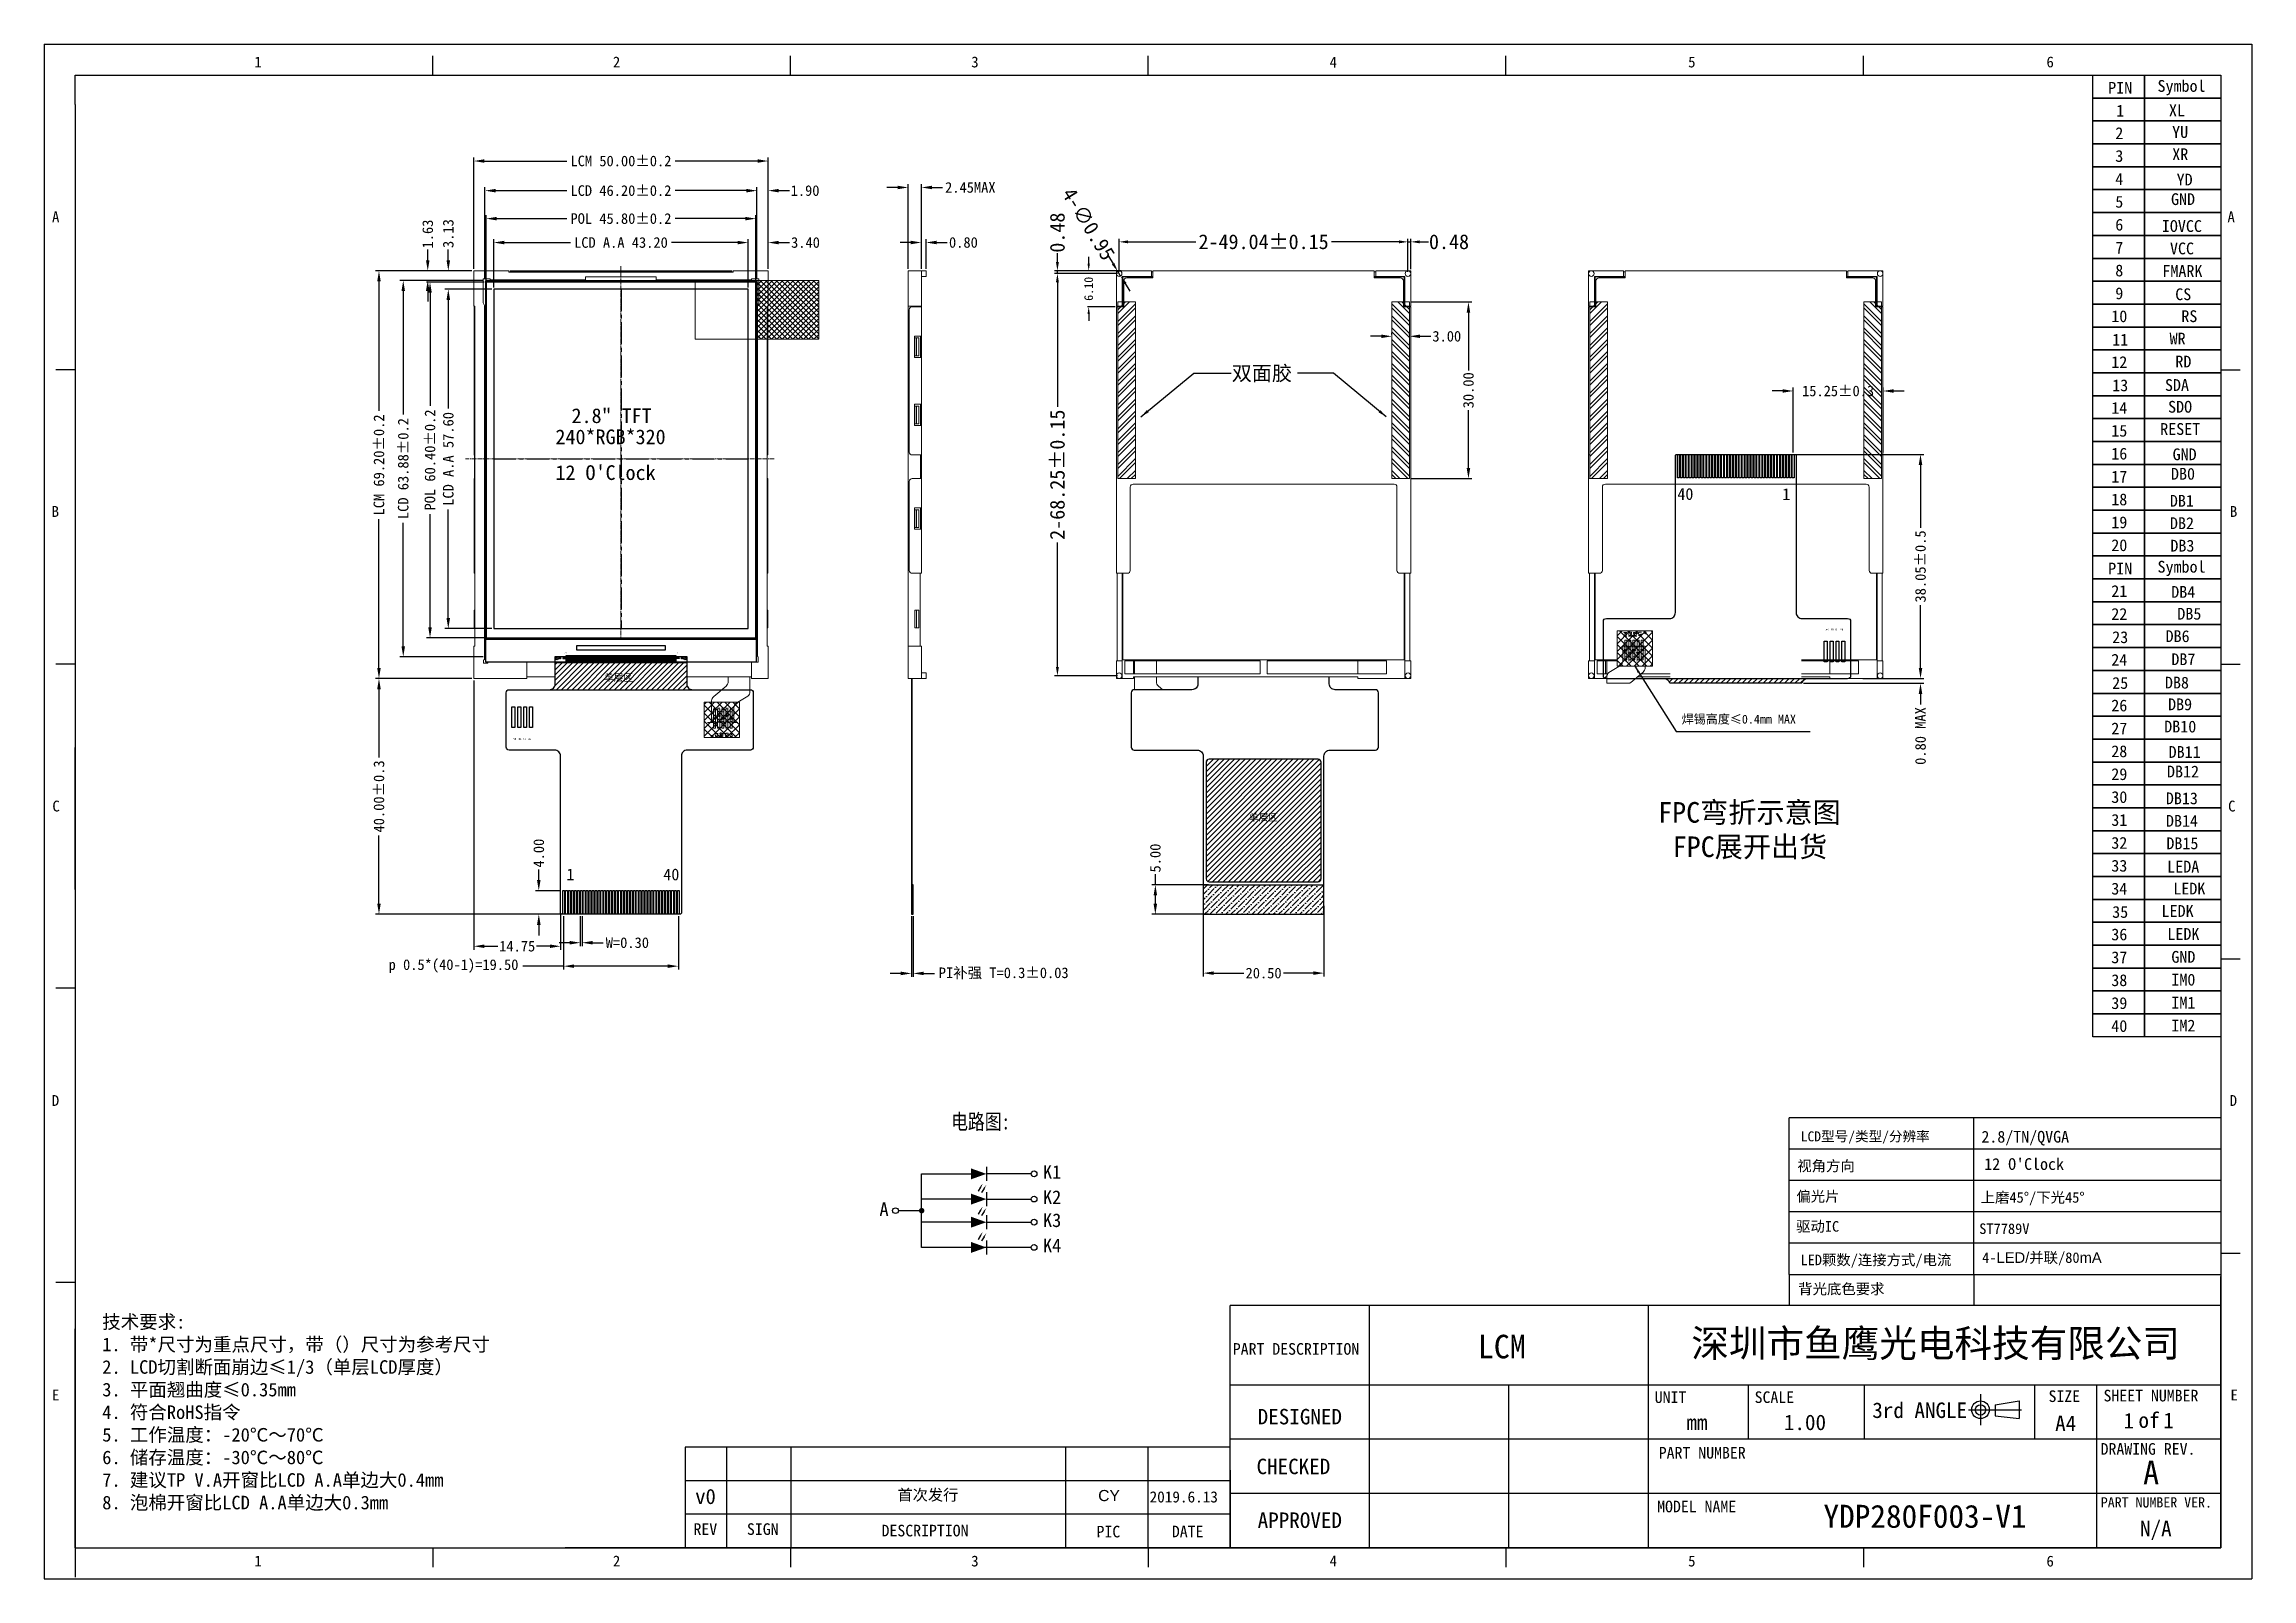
# Model space of a CAD drawing. Header units: millimetres. Extents: x 208 to 583, y 377 to 638.
import ezdxf
from ezdxf.enums import TextEntityAlignment as Align

# ---------------------------------------------------------------- set-up
doc = ezdxf.new("R2010")
doc.units = ezdxf.units.MM
doc.linetypes.add('CENTER2', pattern=[1.125, 0.75, -0.125, 0.125, -0.125])
for name, color, linetype in [('D', 4, 'Continuous'), ('FPC', 2, 'Continuous'), ('HOU', 7, 'Continuous'), ('LCD', 3, 'Continuous'), ('text', 4, 'Continuous'), ('中心线', 1, 'Continuous'), ('反射', 203, 'Continuous'), ('标 注', 3, 'Continuous'), ('标注', 3, 'Continuous')]:
    doc.layers.add(name, color=color, linetype=linetype)
for name, color, linetype, lineweight in [('DIM', 3, 'Continuous', 20), ('FRAME', 6, 'Continuous', 13), ('TP外形', 7, 'Continuous', 9), ('铁框', 5, 'Continuous', 9)]:
    doc.layers.add(name, color=color, linetype=linetype, lineweight=lineweight)
doc.styles.add('C-E02$0$HZ', font='')
doc.styles.add('ROMANS', font='romans.shx')
doc.styles.add('STYLE', font='romans.shx', dxfattribs={"width": 0.9})
doc.styles.add('仿宋', font='', dxfattribs={"height": 2.5})
doc.styles.add('宋', font='', dxfattribs={"height": 2})
doc.styles.add('宋体', font='')
doc.styles.add('標注', font='txt.shx')
doc.styles.add('黑体', font='')
doc.styles.get('C-E02$0$HZ').set_extended_font_data('SimSun')
doc.styles.get('仿宋').set_extended_font_data('FangSong_GB2312')
doc.styles.get('宋').set_extended_font_data('SimSun')
doc.styles.get('宋体').set_extended_font_data('SimSun')
doc.styles.get('黑体').set_extended_font_data('楷体_GB2312')
doc.dimstyles.new('lcm111', dxfattribs={"dimtxt": 1.5, "dimasz": 1.2, "dimexe": 0.2, "dimexo": 0.2, "dimgap": 0.8, "dimtad": 0, "dimzin": 1, "dimdsep": 46, "dimtxsty": 'ROMANS', "dimcen": 0, "dimadec": 0, "dimazin": 0, "dimtfac": 1, "dimtofl": 0, "dimtmove": 0, "dimatfit": 3, "dimfxl": 0, "dimarcsym": 0})
doc.dimstyles.new('STANDARD$0', dxfattribs={"dimtxt": 2.5, "dimasz": 1.8, "dimexe": 0.5, "dimexo": 0.5, "dimgap": 0.4, "dimtad": 1, "dimzin": 9, "dimdsep": 46, "dimtxsty": 'Standard', "dimcen": 1.5, "dimadec": 0, "dimazin": 0, "dimtfac": 1, "dimtmove": 0, "dimatfit": 3, "dimfxl": 0, "dimtolj": 1, "dimtzin": 0, "dimlwd": 5, "dimlwe": 5, "dimarcsym": 0})
doc.dimstyles.new('標注', dxfattribs={"dimscale": 0, "dimtxt": 2.5, "dimasz": 1.5, "dimexe": 0.5, "dimexo": 0.3, "dimgap": 0.1, "dimtad": 0, "dimzin": 9, "dimdsep": 46, "dimtxsty": '標注', "dimcen": 0, "dimclrd": 3, "dimclre": 3, "dimclrt": 3, "dimazin": 2, "dimtfac": 1, "dimtmove": 0, "dimatfit": 3, "dimfxl": 0, "dimtolj": 1, "dimtzin": 0, "dimlwd": 25, "dimlwe": 25, "dimarcsym": 0})
pattern_1 = [(45, (436.7024, 0), (-0.4490128, 0.4490128), [])]

msp = doc.modelspace()

# ---------------------------------------------------------------- texts
at = {"color": 4, "linetype": 'Continuous', "style": '宋体'}
for s, height, p in [('1', 1.842, (243.596, 633.734)), ('2', 1.842, (304.488, 633.734)), ('3', 1.842, (365.345, 633.74)), ('4', 1.842, (426.209, 633.719)), ('5', 1.842, (487.087, 633.74)), ('6', 1.842, (547.941, 633.75)), ('A', 1.842, (209.246, 607.451)), ('A', 1.842, (578.675, 607.451)), ('B', 1.842, (209.183, 557.448)), ('B', 1.842, (579.089, 557.448)), ('C', 1.842, (209.305, 507.452)), ('C', 1.842, (578.791, 507.452)), ('D', 1.842, (209.214, 457.48)), ('D', 1.842, (579.057, 457.48)), ('PART DESCRIPTION', 1.97319, (409.76, 415.254)), ('E', 1.842, (209.246, 407.485)), ('UNIT', 1.9732, (481.41, 407.062)), ('SCALE', 1.9732, (498.379, 407.062)), ('SIZE', 1.9732, (548.288, 407.232)), ('SHEET NUMBER', 1.97319, (557.628, 407.328)), ('E', 1.842, (579.2, 407.485)), ('3rd ANGLE', 2.6309, (518.359, 404.516)), ('PART NUMBER', 1.97319, (482.097, 397.631)), ('DRAWING REV.', 1.97319, (557.131, 398.283)), ('MODEL NAME', 1.9732, (481.825, 388.509)), ('PART NUMBER VER.', 1.7346, (557.166, 389.326)), ('1', 1.842, (243.596, 379.324)), ('2', 1.842, (304.488, 379.324)), ('3', 1.842, (365.345, 379.319)), ('4', 1.842, (426.209, 379.34)), ('5', 1.842, (487.087, 379.319)), ('6', 1.842, (547.941, 379.308))]:
    msp.add_text(s, height=height, dxfattribs=at).set_placement(p)
at = {"color": 0, "linetype": 'Continuous', "style": '宋体'}
for s, height, rotation, p in [('LCD型号/类型/分辨率', 1.69162, 359.99988, (517.159, 451.469)), ('视角方向', 1.7901, 359.99988, (510.507, 446.403)), ('偏光片', 1.7901, 0.00012, (509.127, 441.236)), ('驱动IC', 1.7901, 0.00012, (509.078, 436.139)), ('LED颗数/连接方式/电流', 1.79008, 0.00012, (518.971, 430.452)), ('背光底色要求', 1.7901, 0.00012, (513.113, 425.525))]:
    msp.add_text(s, height=height, rotation=rotation, dxfattribs=at).set_placement(p, align=Align.CENTER)
at = {"color": 1, "linetype": 'Continuous', "style": '宋体'}
for s, height, p in [('LCM ', 3.9957, (456.801, 414.641)), ('A', 3.996, (565.71, 393.265)), ('v0', 2.5573, (320.227, 389.921))]:
    msp.add_text(s, height=height, dxfattribs=at).set_placement(p, align=Align.CENTER)
at = {"color": 4, "linetype": 'Continuous', "style": '宋体'}
for s, height, p in [('DESIGNED', 2.6309, (421.146, 403.432)), ('1.00', 2.6309, (506.93, 402.458)), ('A4', 2.6309, (551.201, 402.299)), ('1', 2.631, (561.917, 402.734)), ('of', 2.6309, (565.353, 402.838)), ('1', 2.631, (568.674, 402.784)), ('mm', 2.6309, (488.579, 402.458)), ('CHECKED', 2.6309, (420.057, 394.978)), ('REV', 1.9732, (320.193, 384.672)), ('SIGN', 1.9732, (329.938, 384.672)), ('DESCRIPTION', 1.97319, (357.5, 384.423)), ('DATE', 1.9732, (402.102, 384.276)), ('APPROVED', 2.6309, (421.146, 385.855)), ('N/A', 2.6309, (566.511, 384.442))]:
    msp.add_text(s, height=height, dxfattribs=at).set_placement(p, align=Align.CENTER)
msp.add_text('PIC', height=1.9732, rotation=0.26479, dxfattribs=at).set_placement((388.643, 384.245), align=Align.CENTER)
at = {"color": 3, "lineweight": 9, "insert": (409.586, 583.086), "char_height": 2.5, "attachment_point": 1, "style": '標注'}
msp.add_mtext('{\\fSimSun|b0|i0|c134|p2;双面胶}', dxfattribs=at)
at = {"color": 1, "style": '宋体'}
for s, insert, char_height, width, attachment_point in [('40', (487.982, 560.305), 2, 4.01686, 9), ('1', (504.438, 560.305), 2, 4.01686, 9), ('1', (296.604, 497.772), 2, 4.01686, 1), ('40', (313.06, 497.772), 2, 4.01686, 1), ("12 O'Clock", (537.373, 448.61), 1.9902, 62.32196, 1), ('4-{\\fArial|b0|i0|c0|p32;LED/}并联/80{\\fArial|b0|i0|c0|p32;mA}', (537.021, 432.632), 1.79115, 22.81112, 1)]:
    msp.add_mtext(s, dxfattribs=dict(at, insert=insert, char_height=char_height, width=width, attachment_point=attachment_point))
at = {"color": 2, "lineweight": 9, "char_height": 1.2, "width": 6.26703, "attachment_point": 1, "style": '標注'}
for insert in [(302.999, 530.778), (412.516, 507.072)]:
    msp.add_mtext('{\\fSimSun|b0|i0|c134|p2;单层区}', dxfattribs=dict(at, insert=insert))
at = {"color": 30, "attachment_point": 1, "style": '宋体'}
for s, width, insert, char_height in [('{\\C3;焊锡高度≤0.4mm MAX}', 23.36332, (485.988, 523.872), 1.5), ('\\pi2.1451;{\\C3;FPC弯折示意图\\P\\pi4.6146;FPC\\C1;展开\\C3;出货}', 36.10138, (479.848, 509.053), 3.5)]:
    msp.add_mtext_dynamic_manual_height_columns(s, width=width, gutter_width=20, heights=[0], dxfattribs=dict(at, insert=insert, char_height=char_height))
at = {"color": 2, "attachment_point": 1}
for s, insert, char_height, width, style in [('{\\fSimSun|b1|i0|c134|p2;\\C4;深圳市鱼鹰光电科技有限公司}', (487.63, 419.541), 4.68, 92.06179, '黑体'), ('\\pi18.1132;{\\C1;首次发行}', (334.699, 392.412), 1.89452, 46.72011, '宋体'), ('{\\fArial|b0|i0|c0|p32;\\C1;CY}', (386.909, 392.3), 1.89452, 13.94386, '宋体'), ('{\\C1; 2019.6.13}', (394.347, 392.072), 1.89452, 13.94386, '宋'), ('\\pi11.78;{\\C1;YDP280F003-V1}', (498.289, 389.784), 3.9, 50.58156, '宋体')]:
    msp.add_mtext(s, dxfattribs=dict(at, insert=insert, char_height=char_height, width=width, style=style))
at = {"color": 1, "style": '宋体'}
for tag, p, height in [('2.8/TN/QVGA', (536.89, 451.256), 1.99), ('上磨45°/下光45°', (536.763, 441.058), 1.791), ('ST7789V', (536.52, 435.746), 1.791)]:
    msp.add_attdef(tag, p, '', height=height, dxfattribs=at)
at = {"layer": 'D', "color": 2, "char_height": 2.29634, "attachment_point": 1}
for s, insert in [('{\\fSimSun|b0|i0|c134|p2;K1}', (377.512, 447.425)), ('{\\fSimSun|b0|i0|c134|p2;K2}', (377.512, 443.141)), ('{\\fSimSun|b0|i0|c134|p2;A}', (349.755, 441.094)), ('{\\fSimSun|b0|i0|c134|p2;K3}', (377.512, 439.224)), ('{\\fSimSun|b0|i0|c134|p2;K4}', (377.512, 434.94))]:
    msp.add_mtext(s, dxfattribs=dict(at, insert=insert))
at = {"layer": 'DIM', "color": 32, "lineweight": 9, "char_height": 0.325, "width": 0.31712, "style": 'C-E02$0$HZ'}
for s, insert, attachment_point in [('{\\fKaiTi_GB2312|b0|i0|c134|p49;K4}', (476.188, 533.257), 1), ('{\\fKaiTi_GB2312|b0|i0|c134|p49;K3}', (476.91, 533.232), 1), ('{\\fKaiTi_GB2312|b0|i0|c134|p49;K2}', (477.61, 533.232), 1), ('{\\fKaiTi_GB2312|b0|i0|c134|p49;K1}', (478.31, 533.232), 1), ('{\\fKaiTi_GB2312|b0|i0|c134|p49;A}', (479.154, 533.222), 1), ('{\\fKaiTi_GB2312|b0|i0|c134|p49;A}', (321.888, 524.855), 9), ('{\\fKaiTi_GB2312|b0|i0|c134|p49;K1}', (322.732, 524.845), 9), ('{\\fKaiTi_GB2312|b0|i0|c134|p49;K2}', (323.432, 524.845), 9), ('{\\fKaiTi_GB2312|b0|i0|c134|p49;K3}', (324.132, 524.845), 9), ('{\\fKaiTi_GB2312|b0|i0|c134|p49;K4}', (324.855, 524.82), 9)]:
    msp.add_mtext(s, dxfattribs=dict(at, insert=insert, attachment_point=attachment_point))
at = {"layer": 'DIM', "lineweight": 0, "insert": (217.774, 421.985), "char_height": 2.29975, "width": 99.07828, "attachment_point": 1, "style": '宋体'}
msp.add_mtext('{\\C0;技术要求:\\P1. 带*尺寸为重点尺寸，带（）尺寸为参考尺寸\\P2. LCD切割断面崩边≤1/3（单层LCD厚度）\\P3. 平面翘曲度≤0.35mm\\P4. 符合RoHS指令\\P5. 工作温度：-20℃～70℃ \\P6. 储存温度：-30℃～80℃\\P7. 建议TP V.A开窗比LCD A.A单边大0.4mm\\P8. 泡棉开窗比LCD A.A单边大0.3mm}', dxfattribs=at)
at = {"layer": 'FPC', "color": 2, "linetype": 'Continuous', "lineweight": 9, "style": 'STYLE', "width": 0.9}
for s, height, p in [('K4', 0.5302, (476.703, 537.117)), ('K3', 0.5302, (477.488, 537.135)), ('K2', 0.5302, (478.365, 537.101)), ('K1', 0.5302, (479.177, 537.238)), ('A', 0.53, (480.001, 537.536))]:
    msp.add_text(s, height=height, rotation=90, dxfattribs=at).set_placement(p)
at = {"layer": 'FPC', "color": 3, "linetype": 'Continuous', "lineweight": 9, "style": 'STYLE', "width": 0.9}
for s, height, p in [('K4', 0.5302, (476.703, 537.117)), ('K3', 0.5302, (477.488, 537.135)), ('K2', 0.5302, (478.365, 537.101)), ('K1', 0.5302, (479.177, 537.238)), ('A', 0.53, (480.001, 537.536)), ('A', 0.53, (321.571, 520.132)), ('K1', 0.5302, (322.395, 520.021)), ('K2', 0.5302, (323.207, 520.022)), ('K3', 0.5302, (324.084, 519.988)), ('K4', 0.5302, (324.87, 519.984))]:
    msp.add_text(s, height=height, rotation=90, dxfattribs=at).set_placement(p)
at = {"layer": 'FRAME', "color": 4, "style": '宋体', "width": 0.8}
msp.add_text('电路图:', height=2.6157, dxfattribs=at).set_placement((361.936, 453.496))
at = {"layer": 'text', "color": 0, "style": '宋'}
for s, p in [('PIN', (560.46, 630.278)), ('Symbol', (570.88, 630.346)), ('1', (560.46, 626.392)), ('XL', (570.101, 626.456)), ('2', (560.306, 622.574)), ('YU', (570.633, 622.766)), ('3', (560.306, 618.688)), ('XR', (570.655, 618.996)), ('4', (560.306, 614.802)), ('YD', (571.402, 614.702)), ('5', (560.306, 610.917)), ('GND', (571.128, 611.381)), ('6', (560.306, 607.031)), ('IOVCC', (570.932, 606.814)), ('7', (560.306, 603.145)), ('VCC', (570.951, 603.012)), ('8', (560.306, 599.259)), ('FMARK', (571.02, 599.178)), ('9', (560.306, 595.373)), ('CS', (571.17, 595.238)), ('10', (560.306, 591.488)), ('RS', (572.202, 591.514)), ('WR', (570.208, 587.71)), ('11', (560.46, 587.535)), ('12', (560.306, 583.716)), ('RD', (571.189, 583.812)), ('13', (560.46, 579.763)), ('SDA', (570.101, 579.827)), ('14', (560.306, 575.944)), ('SDO', (570.633, 576.136)), ('15', (560.306, 572.059)), ('RESET', (570.655, 572.367)), ('16', (560.306, 568.173)), ('GND', (571.402, 568.072)), ('17', (560.306, 564.287)), ('DB0', (571.128, 564.752)), ('18', (560.306, 560.401)), ('DB1', (570.932, 560.184)), ('19', (560.306, 556.515)), ('DB2', (570.951, 556.383)), ('20', (560.306, 552.63)), ('DB3', (571.02, 552.548)), ('PIN', (560.46, 548.677)), ('Symbol', (570.88, 548.744)), ('21', (560.306, 544.858)), ('DB4', (571.17, 544.723)), ('22', (560.306, 540.972)), ('DB5', (572.202, 540.999)), ('23', (560.46, 537.019)), ('DB6', (570.208, 537.194)), ('24', (560.306, 533.201)), ('DB7', (571.189, 533.296)), ('25', (560.46, 529.248)), ('DB8', (570.101, 529.311)), ('26', (560.306, 525.429)), ('DB9', (570.633, 525.621)), ('27', (560.306, 521.543)), ('DB10', (570.655, 521.851)), ('28', (560.306, 517.657)), ('DB11', (571.402, 517.557)), ('29', (560.306, 513.772)), ('DB12', (571.128, 514.236)), ('30', (560.306, 509.886)), ('DB13', (570.932, 509.669)), ('31', (560.306, 506)), ('DB14', (570.951, 505.867)), ('32', (560.306, 502.114)), ('DB15', (571.02, 502.033)), ('33', (560.306, 498.228)), ('LEDA', (571.17, 498.093)), ('34', (560.306, 494.343)), ('LEDK', (572.202, 494.369)), ('35', (560.46, 490.39)), ('LEDK', (570.208, 490.565)), ('36', (560.306, 486.571)), ('LEDK', (571.189, 486.667)), ('37', (560.306, 482.685)), ('GND', (571.189, 482.781)), ('IM0', (571.189, 478.895)), ('38', (560.306, 478.8)), ('39', (560.306, 474.914)), ('IM1', (571.189, 475.01)), ('40', (560.306, 471.028)), ('IM2', (571.189, 471.124))]:
    msp.add_text(s, height=2, dxfattribs=at).set_placement(p, align=Align.MIDDLE)
at = {"layer": 'TP外形', "color": 3}
for s, p in [('XR', (510.431, 538.194)), ('YD', (511.306, 538.181)), ('XL', (512.042, 538.175)), ('YU', (512.93, 538.162)), ('YU', (287.594, 519.604)), ('XL', (288.481, 519.591)), ('YD', (289.218, 519.585)), ('XR', (290.093, 519.572))]:
    msp.add_text(s, height=0.311, dxfattribs=at).set_placement(p)

# ---------------------------------------------------------------- blocks, each defined once
blk = doc.blocks.new('THIRD-PROJ_BL0')
at = {"linetype": 'Continuous'}
blk.add_line((257.13, 38.11), (257.13, 34.11), dxfattribs=at)
at = {"color": 7, "linetype": 'Continuous'}
for p, q in [((259.04, 36.73), (262.11, 37.22)), ((262.11, 37.22), (262.11, 34.94)), ((255.59, 36.06), (262.41, 36.06)), ((259.04, 36.73), (259.04, 35.31)), ((259.04, 35.31), (262.11, 34.94))]:
    blk.add_line(p, q, dxfattribs=at)
for centre, radius in [((257.13, 36.08), 1.14), ((257.13, 36.06), 0.67)]:
    blk.add_circle(centre, radius, dxfattribs=at)
blk = doc.blocks.new('*D158')
at = {"layer": 'Defpoints', "color": 0, "transparency": 16777216}
for p in [(356.88, 613.36), (354.63, 599.21), (356.88, 599.21)]:
    blk.add_point(p, dxfattribs=at)
at = {"layer": 'DIM', "color": 0, "lineweight": -2, "transparency": 16777216}
for p, q in [((352.83, 613.36), (351.03, 613.36)), ((354.63, 599.54), (354.63, 613.94)), ((356.88, 599.54), (356.88, 613.94)), ((358.68, 613.36), (360.48, 613.36))]:
    blk.add_line(p, q, dxfattribs=at)
at = {"layer": 'DIM', "color": 0, "transparency": 16777216}
for points in [[(352.83, 613.66), (352.83, 613.06), (354.63, 613.36)], [(358.68, 613.66), (358.68, 613.06), (356.88, 613.36)]]:
    blk.add_solid(points, dxfattribs=at)
at = {"layer": 'DIM', "color": 0, "lineweight": 9, "transparency": 16777216, "insert": (365.19, 613.36), "char_height": 1.8, "attachment_point": 5, "style": '宋体'}
blk.add_mtext('\\A1;2.45MAX', dxfattribs=at)
blk = doc.blocks.new('*D159')
at = {"layer": 'Defpoints', "color": 0, "transparency": 16777216}
for p in [(280.86, 617.85), (280.86, 599.21), (330.86, 599.21)]:
    blk.add_point(p, dxfattribs=at)
at = {"layer": 'DIM', "color": 0, "lineweight": -2, "transparency": 16777216}
for p, q in [((280.86, 599.54), (280.86, 618.43)), ((282.66, 617.85), (296.68, 617.85)), ((329.06, 617.85), (315.05, 617.85)), ((330.86, 599.54), (330.86, 618.43))]:
    blk.add_line(p, q, dxfattribs=at)
at = {"layer": 'DIM', "color": 0, "transparency": 16777216}
for points in [[(282.66, 618.15), (282.66, 617.55), (280.86, 617.85)], [(329.06, 618.15), (329.06, 617.55), (330.86, 617.85)]]:
    blk.add_solid(points, dxfattribs=at)
at = {"layer": 'DIM', "color": 0, "lineweight": 9, "transparency": 16777216, "insert": (305.86, 617.85), "char_height": 1.8, "attachment_point": 5, "style": '宋体'}
blk.add_mtext('\\A1;LCM 50.00%%P0.2 ', dxfattribs=at)
blk = doc.blocks.new('*D160')
at = {"layer": 'Defpoints', "color": 0, "transparency": 16777216}
for p in [(280.86, 599.21), (264.77, 530.01), (280.86, 530.01)]:
    blk.add_point(p, dxfattribs=at)
at = {"layer": 'DIM', "color": 0, "lineweight": -2, "transparency": 16777216}
for p, q in [((280.54, 599.21), (264.19, 599.21)), ((264.77, 597.41), (264.77, 575.46)), ((264.77, 531.81), (264.77, 557.08)), ((280.54, 530.01), (264.19, 530.01))]:
    blk.add_line(p, q, dxfattribs=at)
at = {"layer": 'DIM', "color": 0, "transparency": 16777216}
for points in [[(264.47, 597.41), (265.07, 597.41), (264.77, 599.21)], [(264.47, 531.81), (265.07, 531.81), (264.77, 530.01)]]:
    blk.add_solid(points, dxfattribs=at)
at = {"layer": 'DIM', "color": 0, "lineweight": 9, "transparency": 16777216, "insert": (264.77, 566.27), "char_height": 1.8, "attachment_point": 5, "rotation": 90, "style": '宋体'}
blk.add_mtext('\\A1;LCM 69.20%%P0.2', dxfattribs=at)
blk = doc.blocks.new('*D161')
at = {"layer": 'Defpoints', "color": 0, "transparency": 16777216}
for p in [(327.46, 604.01), (284.26, 596.09), (327.46, 596.09)]:
    blk.add_point(p, dxfattribs=at)
at = {"layer": 'DIM', "color": 0, "lineweight": -2, "transparency": 16777216}
for p, q in [((284.26, 596.41), (284.26, 604.59)), ((286.06, 604.01), (297.3, 604.01)), ((325.66, 604.01), (314.43, 604.01)), ((327.46, 596.41), (327.46, 604.59))]:
    blk.add_line(p, q, dxfattribs=at)
at = {"layer": 'DIM', "color": 0, "transparency": 16777216}
for points in [[(286.06, 604.31), (286.06, 603.71), (284.26, 604.01)], [(325.66, 604.31), (325.66, 603.71), (327.46, 604.01)]]:
    blk.add_solid(points, dxfattribs=at)
at = {"layer": 'DIM', "color": 0, "lineweight": 9, "transparency": 16777216, "insert": (305.86, 604.01), "char_height": 1.8, "attachment_point": 5, "style": '宋体'}
blk.add_mtext('\\A1;LCD A.A 43.20', dxfattribs=at)
blk = doc.blocks.new('*D162')
at = {"layer": 'Defpoints', "color": 0, "transparency": 16777216}
for p in [(284.26, 596.09), (276.54, 538.49), (284.26, 538.49)]:
    blk.add_point(p, dxfattribs=at)
at = {"layer": 'DIM', "color": 0, "lineweight": -2, "transparency": 16777216}
for p, q in [((283.94, 596.09), (275.96, 596.09)), ((276.54, 594.29), (276.54, 575.85)), ((276.54, 540.29), (276.54, 558.73)), ((283.94, 538.49), (275.96, 538.49))]:
    blk.add_line(p, q, dxfattribs=at)
at = {"layer": 'DIM', "color": 0, "transparency": 16777216}
for points in [[(276.24, 594.29), (276.84, 594.29), (276.54, 596.09)], [(276.24, 540.29), (276.84, 540.29), (276.54, 538.49)]]:
    blk.add_solid(points, dxfattribs=at)
at = {"layer": 'DIM', "color": 0, "lineweight": 9, "transparency": 16777216, "insert": (276.54, 567.29), "char_height": 1.8, "attachment_point": 5, "rotation": 90, "style": '宋体'}
blk.add_mtext('\\A1;LCD A.A 57.60', dxfattribs=at)
blk = doc.blocks.new('*D163')
at = {"layer": 'Defpoints', "color": 0, "transparency": 16777216}
for p in [(276.54, 599.21), (280.86, 599.21), (284.26, 596.09)]:
    blk.add_point(p, dxfattribs=at)
at = {"layer": 'DIM', "color": 0, "lineweight": -2, "transparency": 16777216}
for p, q in [((276.54, 601.01), (276.54, 602.81)), ((280.54, 599.21), (275.96, 599.21)), ((283.94, 596.09), (275.96, 596.09)), ((276.54, 594.29), (276.54, 592.49))]:
    blk.add_line(p, q, dxfattribs=at)
at = {"layer": 'DIM', "color": 0, "transparency": 16777216}
for points in [[(276.24, 601.01), (276.84, 601.01), (276.54, 599.21)], [(276.24, 594.29), (276.84, 594.29), (276.54, 596.09)]]:
    blk.add_solid(points, dxfattribs=at)
at = {"layer": 'DIM', "color": 0, "lineweight": 9, "transparency": 16777216, "insert": (276.54, 605.53), "char_height": 1.8, "attachment_point": 5, "rotation": 90, "style": '宋体'}
blk.add_mtext('\\A1;3.13', dxfattribs=at)
blk = doc.blocks.new('*D164')
at = {"layer": 'Defpoints', "color": 0, "transparency": 16777216}
for p in [(330.86, 604.01), (330.86, 599.21), (327.46, 596.09)]:
    blk.add_point(p, dxfattribs=at)
at = {"layer": 'DIM', "color": 0, "lineweight": -2, "transparency": 16777216}
for p, q in [((325.66, 604.01), (323.86, 604.01)), ((327.46, 596.41), (327.46, 604.59)), ((330.86, 599.54), (330.86, 604.59)), ((332.66, 604.01), (334.46, 604.01))]:
    blk.add_line(p, q, dxfattribs=at)
at = {"layer": 'DIM', "color": 0, "transparency": 16777216}
for points in [[(325.66, 604.31), (325.66, 603.71), (327.46, 604.01)], [(332.66, 604.31), (332.66, 603.71), (330.86, 604.01)]]:
    blk.add_solid(points, dxfattribs=at)
at = {"layer": 'DIM', "color": 0, "lineweight": 9, "transparency": 16777216, "insert": (337.2, 604.01), "char_height": 1.8, "attachment_point": 5, "style": '宋体'}
blk.add_mtext('\\A1;3.40', dxfattribs=at)
blk = doc.blocks.new('*D184')
at = {"layer": 'Defpoints', "color": 0, "transparency": 16777216}
for p in [(390.22, 599.14), (390.72, 598.33)]:
    blk.add_point(p, dxfattribs=at)
at = {"layer": '标注', "color": 3, "lineweight": 25, "transparency": 16777216}
for p, q in [((388.64, 601.7), (389.43, 600.42)), ((390.72, 598.33), (390.22, 599.14)), ((391.5, 597.06), (392.29, 595.78))]:
    blk.add_line(p, q, dxfattribs=at)
at = {"layer": '标注', "color": 3, "transparency": 16777216}
for points in [[(389.64, 600.55), (389.22, 600.29), (390.22, 599.14)], [(391.72, 597.19), (391.29, 596.93), (390.72, 598.33)]]:
    blk.add_solid(points, dxfattribs=at)
at = {"layer": '标注', "color": 3, "lineweight": 9, "transparency": 16777216, "insert": (385.27, 607.16), "char_height": 2.5, "attachment_point": 5, "rotation": 301.6746, "style": 'C-E02$0$HZ'}
blk.add_mtext('\\A1;4-∅0.95', dxfattribs=at)
blk = doc.blocks.new('*D165')
at = {"layer": 'Defpoints', "color": 0, "transparency": 16777216}
for p in [(379.98, 599.21), (389.99, 599.21), (390.47, 598.74)]:
    blk.add_point(p, dxfattribs=at)
at = {"layer": '标注', "color": 3, "lineweight": 25, "transparency": 16777216}
for p, q in [((379.98, 600.71), (379.98, 602.21)), ((389.69, 599.21), (379.48, 599.21)), ((390.17, 598.74), (379.48, 598.74)), ((379.98, 598.74), (379.98, 599.21)), ((379.98, 597.24), (379.98, 595.74))]:
    blk.add_line(p, q, dxfattribs=at)
at = {"layer": '标注', "color": 3, "transparency": 16777216}
for points in [[(379.73, 600.71), (380.23, 600.71), (379.98, 599.21)], [(379.73, 597.24), (380.23, 597.24), (379.98, 598.74)]]:
    blk.add_solid(points, dxfattribs=at)
at = {"layer": '标注', "color": 3, "lineweight": 9, "transparency": 16777216, "insert": (379.98, 605.7), "char_height": 2.5, "attachment_point": 5, "rotation": 90, "style": 'C-E02$0$HZ'}
blk.add_mtext('\\A1;0.48', dxfattribs=at)
blk = doc.blocks.new('*D185')
at = {"layer": 'Defpoints', "color": 0, "transparency": 16777216}
for p in [(390.47, 598.74), (379.98, 530.49), (390.47, 530.49)]:
    blk.add_point(p, dxfattribs=at)
at = {"layer": '标注', "color": 3, "lineweight": 25, "transparency": 16777216}
for p, q in [((390.17, 598.74), (379.48, 598.74)), ((379.98, 597.24), (379.98, 576.13)), ((379.98, 531.99), (379.98, 553.1)), ((390.17, 530.49), (379.48, 530.49))]:
    blk.add_line(p, q, dxfattribs=at)
at = {"layer": '标注', "color": 3, "transparency": 16777216}
for points in [[(379.73, 597.24), (380.23, 597.24), (379.98, 598.74)], [(379.73, 531.99), (380.23, 531.99), (379.98, 530.49)]]:
    blk.add_solid(points, dxfattribs=at)
at = {"layer": '标注', "color": 3, "lineweight": 9, "transparency": 16777216, "insert": (379.98, 564.61), "char_height": 2.5, "attachment_point": 5, "rotation": 90, "style": 'C-E02$0$HZ'}
blk.add_mtext('\\A1;2-68.25±0.15', dxfattribs=at)
blk = doc.blocks.new('*D186')
at = {"layer": 'Defpoints', "color": 0, "transparency": 16777216}
for p in [(439.99, 604.13), (439.51, 598.74), (439.99, 599.21)]:
    blk.add_point(p, dxfattribs=at)
at = {"layer": '标注', "color": 3, "lineweight": 25, "transparency": 16777216}
for p, q in [((438.01, 604.13), (436.51, 604.13)), ((439.51, 599.04), (439.51, 604.63)), ((439.51, 604.13), (439.99, 604.13)), ((439.99, 599.51), (439.99, 604.63)), ((441.49, 604.13), (442.99, 604.13))]:
    blk.add_line(p, q, dxfattribs=at)
at = {"layer": '标注', "color": 3, "transparency": 16777216}
for points in [[(438.01, 604.38), (438.01, 603.88), (439.51, 604.13)], [(441.49, 604.38), (441.49, 603.88), (439.99, 604.13)]]:
    blk.add_solid(points, dxfattribs=at)
at = {"layer": '标注', "color": 3, "lineweight": 9, "transparency": 16777216, "insert": (446.48, 604.13), "char_height": 2.5, "attachment_point": 5, "style": 'C-E02$0$HZ'}
blk.add_mtext('\\A1;0.48', dxfattribs=at)
blk = doc.blocks.new('*D166')
at = {"layer": 'Defpoints', "color": 0, "transparency": 16777216}
for p in [(439.51, 604.13), (390.47, 598.74), (439.51, 598.74)]:
    blk.add_point(p, dxfattribs=at)
at = {"layer": '标注', "color": 3, "lineweight": 25, "transparency": 16777216}
for p, q in [((390.47, 599.04), (390.47, 604.63)), ((391.97, 604.13), (403.47, 604.13)), ((438.01, 604.13), (426.51, 604.13)), ((439.51, 599.04), (439.51, 604.63))]:
    blk.add_line(p, q, dxfattribs=at)
at = {"layer": '标注', "color": 3, "transparency": 16777216}
for points in [[(391.97, 604.38), (391.97, 603.88), (390.47, 604.13)], [(438.01, 604.38), (438.01, 603.88), (439.51, 604.13)]]:
    blk.add_solid(points, dxfattribs=at)
at = {"layer": '标注', "color": 3, "lineweight": 9, "transparency": 16777216, "insert": (414.99, 604.13), "char_height": 2.5, "attachment_point": 5, "style": 'C-E02$0$HZ'}
blk.add_mtext('\\A1;2-49.04±0.15', dxfattribs=at)
blk = doc.blocks.new('*D167')
at = {"layer": 'Defpoints', "color": 0, "transparency": 16777216}
for p in [(385.29, 599.21), (391.03, 599.21), (389.99, 593.11)]:
    blk.add_point(p, dxfattribs=at)
at = {"layer": 'DIM', "color": 0, "lineweight": -2, "transparency": 16777216}
for p, q in [((385.29, 600.41), (385.29, 601.61)), ((390.83, 599.21), (385.09, 599.21)), ((389.79, 593.11), (385.09, 593.11)), ((385.29, 591.91), (385.29, 590.71))]:
    blk.add_line(p, q, dxfattribs=at)
at = {"layer": 'DIM', "color": 0, "transparency": 16777216}
for points in [[(385.09, 600.41), (385.49, 600.41), (385.29, 599.21)], [(385.09, 591.91), (385.49, 591.91), (385.29, 593.11)]]:
    blk.add_solid(points, dxfattribs=at)
at = {"layer": 'DIM', "color": 0, "lineweight": 9, "transparency": 16777216, "insert": (385.29, 596.16), "char_height": 1.5, "attachment_point": 5, "rotation": 90, "style": 'C-E02$0$HZ'}
blk.add_mtext('6.10', dxfattribs=at)
blk = doc.blocks.new('*D168')
at = {"layer": 'Defpoints', "color": 0, "transparency": 16777216}
for p in [(357.68, 604.02), (356.88, 599.21), (357.68, 599.21)]:
    blk.add_point(p, dxfattribs=at)
at = {"layer": 'DIM', "color": 0, "lineweight": -2, "transparency": 16777216}
for p, q in [((355.08, 604.02), (353.28, 604.02)), ((356.88, 599.54), (356.88, 604.6)), ((357.68, 599.54), (357.68, 604.6)), ((359.48, 604.02), (361.28, 604.02))]:
    blk.add_line(p, q, dxfattribs=at)
at = {"layer": 'DIM', "color": 0, "transparency": 16777216}
for points in [[(355.08, 604.32), (355.08, 603.72), (356.88, 604.02)], [(359.48, 604.32), (359.48, 603.72), (357.68, 604.02)]]:
    blk.add_solid(points, dxfattribs=at)
at = {"layer": 'DIM', "color": 0, "lineweight": 9, "transparency": 16777216, "insert": (364.02, 604.02), "char_height": 1.8, "attachment_point": 5, "style": '宋体'}
blk.add_mtext('\\A1;0.80', dxfattribs=at)
blk = doc.blocks.new('*D172')
at = {"layer": 'Defpoints', "color": 0, "transparency": 16777216}
for p in [(328.96, 612.82), (282.76, 597.59), (328.96, 597.59)]:
    blk.add_point(p, dxfattribs=at)
at = {"layer": 'DIM', "color": 0, "lineweight": -2, "transparency": 16777216}
for p, q in [((282.76, 597.91), (282.76, 613.4)), ((284.56, 612.82), (296.68, 612.82)), ((327.16, 612.82), (315.05, 612.82)), ((328.96, 597.91), (328.96, 613.4))]:
    blk.add_line(p, q, dxfattribs=at)
at = {"layer": 'DIM', "color": 0, "transparency": 16777216}
for points in [[(284.56, 613.12), (284.56, 612.52), (282.76, 612.82)], [(327.16, 613.12), (327.16, 612.52), (328.96, 612.82)]]:
    blk.add_solid(points, dxfattribs=at)
at = {"layer": 'DIM', "color": 0, "lineweight": 9, "transparency": 16777216, "insert": (305.86, 612.82), "char_height": 1.8, "attachment_point": 5, "style": '宋体'}
blk.add_mtext('\\A1;LCD 46.20%%P0.2 ', dxfattribs=at)
blk = doc.blocks.new('*D154')
at = {"layer": 'Defpoints', "color": 0, "transparency": 16777216}
for p in [(282.76, 597.59), (268.89, 533.71), (282.76, 533.71)]:
    blk.add_point(p, dxfattribs=at)
at = {"layer": 'DIM', "color": 0, "lineweight": -2, "transparency": 16777216}
for p, q in [((282.44, 597.59), (268.31, 597.59)), ((268.89, 595.79), (268.89, 574.84)), ((268.89, 535.51), (268.89, 556.46)), ((282.44, 533.71), (268.31, 533.71))]:
    blk.add_line(p, q, dxfattribs=at)
at = {"layer": 'DIM', "color": 0, "transparency": 16777216}
for points in [[(268.59, 595.79), (269.19, 595.79), (268.89, 597.59)], [(268.59, 535.51), (269.19, 535.51), (268.89, 533.71)]]:
    blk.add_solid(points, dxfattribs=at)
at = {"layer": 'DIM', "color": 0, "lineweight": 9, "transparency": 16777216, "insert": (268.89, 565.65), "char_height": 1.8, "attachment_point": 5, "rotation": 90, "style": '宋体'}
blk.add_mtext('\\A1;LCD 63.88%%P0.2 ', dxfattribs=at)
blk = doc.blocks.new('*D173')
at = {"layer": 'Defpoints', "color": 0, "transparency": 16777216}
for p in [(330.86, 612.82), (328.96, 597.59), (330.86, 599.21)]:
    blk.add_point(p, dxfattribs=at)
at = {"layer": 'DIM', "color": 0, "lineweight": -2, "transparency": 16777216}
for p, q in [((327.16, 612.82), (325.36, 612.82)), ((328.96, 597.91), (328.96, 613.4)), ((330.86, 599.54), (330.86, 613.4)), ((332.66, 612.82), (334.46, 612.82))]:
    blk.add_line(p, q, dxfattribs=at)
at = {"layer": 'DIM', "color": 0, "transparency": 16777216}
for points in [[(327.16, 613.12), (327.16, 612.52), (328.96, 612.82)], [(332.66, 613.12), (332.66, 612.52), (330.86, 612.82)]]:
    blk.add_solid(points, dxfattribs=at)
at = {"layer": 'DIM', "color": 0, "lineweight": 9, "transparency": 16777216, "insert": (337.13, 612.82), "char_height": 1.8, "attachment_point": 5, "style": '宋体'}
blk.add_mtext('\\A1;1.90', dxfattribs=at)
blk = doc.blocks.new('*D174')
at = {"layer": 'Defpoints', "color": 0, "transparency": 16777216}
for p in [(273.05, 599.21), (280.86, 599.21), (282.76, 597.59)]:
    blk.add_point(p, dxfattribs=at)
at = {"layer": 'DIM', "color": 0, "lineweight": -2, "transparency": 16777216}
for p, q in [((273.05, 601.01), (273.05, 602.81)), ((280.54, 599.21), (272.47, 599.21)), ((282.44, 597.59), (272.47, 597.59)), ((273.05, 595.79), (273.05, 593.99))]:
    blk.add_line(p, q, dxfattribs=at)
at = {"layer": 'DIM', "color": 0, "transparency": 16777216}
for points in [[(272.75, 601.01), (273.35, 601.01), (273.05, 599.21)], [(272.75, 595.79), (273.35, 595.79), (273.05, 597.59)]]:
    blk.add_solid(points, dxfattribs=at)
at = {"layer": 'DIM', "color": 0, "lineweight": 9, "transparency": 16777216, "insert": (273.05, 605.46), "char_height": 1.8, "attachment_point": 5, "rotation": 90, "style": '宋体'}
blk.add_mtext('\\A1;1.63', dxfattribs=at)
blk = doc.blocks.new('*D155')
at = {"layer": 'Defpoints', "color": 0, "transparency": 16777216}
for p in [(355.18, 490.01), (355.48, 490.01), (355.48, 479.97)]:
    blk.add_point(p, dxfattribs=at)
at = {"layer": 'DIM', "color": 0, "lineweight": -2, "transparency": 16777216}
for p, q in [((355.18, 489.69), (355.18, 479.39)), ((355.48, 489.69), (355.48, 479.39)), ((353.38, 479.97), (351.58, 479.97)), ((357.28, 479.97), (359.08, 479.97))]:
    blk.add_line(p, q, dxfattribs=at)
at = {"layer": 'DIM', "color": 0, "transparency": 16777216}
for points in [[(353.38, 480.27), (353.38, 479.67), (355.18, 479.97)], [(357.28, 480.27), (357.28, 479.67), (355.48, 479.97)]]:
    blk.add_solid(points, dxfattribs=at)
at = {"layer": 'DIM', "color": 0, "lineweight": 9, "transparency": 16777216, "insert": (370.86, 479.97), "char_height": 1.8, "attachment_point": 5, "style": '宋体'}
blk.add_mtext('\\A1;PI补强 T=0.3%%P0.03', dxfattribs=at)
blk = doc.blocks.new('*D175')
at = {"layer": 'Defpoints', "color": 0, "transparency": 16777216}
for p in [(436.77, 588.1), (439.77, 588.1), (439.77, 588.1)]:
    blk.add_point(p, dxfattribs=at)
at = {"layer": 'DIM', "color": 0, "lineweight": -2, "transparency": 16777216}
for p, q in [((436.77, 588.42), (436.77, 588.68)), ((439.77, 588.42), (439.77, 588.68)), ((434.97, 588.1), (433.17, 588.1)), ((441.57, 588.1), (443.37, 588.1))]:
    blk.add_line(p, q, dxfattribs=at)
at = {"layer": 'DIM', "color": 0, "transparency": 16777216}
for points in [[(434.97, 588.4), (434.97, 587.8), (436.77, 588.1)], [(441.57, 588.4), (441.57, 587.8), (439.77, 588.1)]]:
    blk.add_solid(points, dxfattribs=at)
at = {"layer": 'DIM', "color": 0, "lineweight": 9, "transparency": 16777216, "insert": (446.1, 588.1), "char_height": 1.8, "attachment_point": 5, "style": '宋体'}
blk.add_mtext('\\A1;3.00', dxfattribs=at)
blk = doc.blocks.new('*D176')
at = {"layer": 'Defpoints', "color": 0, "transparency": 16777216}
for p in [(439.77, 593.94), (439.77, 563.94), (449.78, 563.94)]:
    blk.add_point(p, dxfattribs=at)
at = {"layer": 'DIM', "color": 0, "lineweight": -2, "transparency": 16777216}
for p, q in [((440.09, 593.94), (450.36, 593.94)), ((449.78, 592.14), (449.78, 582.32)), ((449.78, 565.74), (449.78, 575.57)), ((440.09, 563.94), (450.36, 563.94))]:
    blk.add_line(p, q, dxfattribs=at)
at = {"layer": 'DIM', "color": 0, "transparency": 16777216}
for points in [[(449.48, 592.14), (450.08, 592.14), (449.78, 593.94)], [(449.48, 565.74), (450.08, 565.74), (449.78, 563.94)]]:
    blk.add_solid(points, dxfattribs=at)
at = {"layer": 'DIM', "color": 0, "lineweight": 9, "transparency": 16777216, "insert": (449.78, 578.94), "char_height": 1.8, "attachment_point": 5, "rotation": 90, "style": '宋体'}
blk.add_mtext('\\A1;30.00', dxfattribs=at)
blk = doc.blocks.new('*U121')
at = {"color": 4}
blk.add_lwpolyline([(-0.05, -0.4), (0.05, -0.4), (0.05, 0.4), (-0.05, 0.4)], close=True, dxfattribs=at)
blk = doc.blocks.new('*U122')
at = {"color": 0, "linetype": 'ByBlock', "lineweight": -2, "transparency": 16777216}
for p in [(0, 0), (0.14, 0), (0.28, 0), (0.42, 0), (0.56, 0), (0.7, 0), (0.84, 0), (0.98, 0), (1.12, 0), (1.26, 0), (1.4, 0), (1.54, 0), (1.68, 0), (1.82, 0), (1.96, 0), (2.1, 0), (2.24, 0), (2.38, 0), (2.52, 0), (2.66, 0), (2.8, 0), (2.94, 0), (3.08, 0), (3.22, 0), (3.36, 0), (3.5, 0), (3.64, 0), (3.78, 0), (3.92, 0), (4.06, 0), (4.2, 0), (4.34, 0), (4.48, 0), (4.62, 0), (4.76, 0), (4.9, 0), (5.04, 0), (5.18, 0), (5.32, 0), (5.46, 0), (5.6, 0), (5.74, 0), (5.88, 0), (6.02, 0), (6.16, 0), (6.3, 0), (6.44, 0), (6.58, 0), (6.72, 0), (6.86, 0), (7, 0), (7.14, 0), (7.28, 0), (7.42, 0), (7.56, 0), (7.7, 0), (7.84, 0), (7.98, 0), (8.12, 0), (8.26, 0), (8.4, 0), (8.54, 0), (8.68, 0), (8.82, 0), (8.96, 0), (9.1, 0), (9.24, 0), (9.38, 0), (9.52, 0), (9.66, 0), (9.8, 0), (9.94, 0), (10.08, 0), (10.22, 0), (10.36, 0), (10.5, 0), (10.64, 0), (10.78, 0), (10.92, 0), (11.06, 0), (11.2, 0), (11.34, 0), (11.48, 0), (11.62, 0), (11.76, 0), (11.9, 0), (12.04, 0), (12.18, 0), (12.32, 0), (12.46, 0), (12.6, 0), (12.74, 0), (12.88, 0), (13.02, 0), (13.16, 0), (13.3, 0), (13.44, 0), (13.58, 0), (13.72, 0), (13.86, 0), (14, 0), (14.14, 0), (14.28, 0), (14.42, 0), (14.56, 0), (14.7, 0), (14.84, 0), (14.98, 0), (15.12, 0), (15.26, 0), (15.4, 0), (15.54, 0), (15.68, 0), (15.82, 0), (15.96, 0), (16.1, 0), (16.24, 0), (16.38, 0), (16.52, 0), (16.66, 0), (16.8, 0), (16.94, 0), (17.08, 0), (17.22, 0), (17.36, 0), (17.5, 0), (17.64, 0), (17.78, 0), (17.92, 0), (18.06, 0), (18.2, 0), (18.34, 0), (18.48, 0), (18.62, 0)]:
    blk.add_blockref('*U121', p, dxfattribs=at)
blk = doc.blocks.new('ctc2.8')
at = {"color": 4}
for p, q in [((-454.19, 567.12), (-454.69, 567.12)), ((-454.69, 567.12), (-454.69, 567.02)), ((-454.69, 567.02), (-454.19, 567.02)), ((-435.47, 567.12), (-434.97, 567.12)), ((-434.97, 567.02), (-435.47, 567.02)), ((-434.97, 567.12), (-434.97, 567.02))]:
    blk.add_line(p, q, dxfattribs=at)
for points in [[(-467.83, 566.47), (-421.83, 566.47), (-421.83, 631.12), (-467.83, 631.12)], [(-467.83, 570.32), (-421.83, 570.32), (-421.83, 631.12), (-467.83, 631.12)], [(-466.43, 572.12), (-423.23, 572.12), (-423.23, 629.72), (-466.43, 629.72)], [(-452.41, 568.48), (-437.26, 568.48), (-437.26, 569.18), (-452.41, 569.18)]]:
    blk.add_lwpolyline(points, close=True, dxfattribs=at)
for centre, radius in [((-455.69, 566.97), 0.2), ((-455.69, 566.97), 0.15), ((-433.97, 566.97), 0.2), ((-433.97, 566.97), 0.15)]:
    blk.add_circle(centre, radius, dxfattribs=at)
at = {"layer": '中心线', "color": 1, "linetype": 'CENTER2', "ltscale": 5}
for p, q in [((-444.83, 629.72), (-444.83, 572.12)), ((-466.43, 600.92), (-423.23, 600.92))]:
    blk.add_line(p, q, dxfattribs=at)
at = {"color": 30}
blk.add_blockref('*U122', (-454.14, 567.07), dxfattribs=at)
at = {"color": 30, "char_height": 0.2, "attachment_point": 1, "style": '標注'}
for s, insert in [('{\\fSimSun|b0|i0|c134|p2;\\C4;134}', (-454.55, 568.09)), ('{\\fSimSun|b0|i0|c134|p2;\\C4;1}', (-435.37, 568.09))]:
    blk.add_mtext_dynamic_manual_height_columns(s, width=0.6639, gutter_width=20, heights=[0], dxfattribs=dict(at, insert=insert))
at = {"layer": 'DIM', "color": 2, "style": '仿宋'}
for s, p in [('2.8" TFT', (-453.23, 606.98)), ('240*RGB*320', (-455.96, 603.39))]:
    blk.add_text(s, height=2.5, dxfattribs=at).set_placement(p)
at = {"layer": 'LCD', "color": 2, "ltscale": 0.5, "style": '仿宋'}
blk.add_text("12 O'Clock ", height=2.5, dxfattribs=at).set_placement((-455.96, 597.32))
blk = doc.blocks.new('*U152')
at = {"color": 2}
blk.add_lwpolyline([(-0.045, -0.4), (0.045, -0.4), (0.045, 0.4), (-0.045, 0.4)], close=True, dxfattribs=at)
blk = doc.blocks.new('*U153')
at = {"color": 0, "linetype": 'ByBlock', "lineweight": -2, "transparency": 16777216}
for p in [(0, 0), (0.14, 0), (0.28, 0), (0.42, 0), (0.56, 0), (0.7, 0), (0.84, 0), (0.98, 0), (1.12, 0), (1.26, 0), (1.4, 0), (1.54, 0), (1.68, 0), (1.82, 0), (1.96, 0), (2.1, 0), (2.24, 0), (2.38, 0), (2.52, 0), (2.66, 0), (2.8, 0), (2.94, 0), (3.08, 0), (3.22, 0), (3.36, 0), (3.5, 0), (3.64, 0), (3.78, 0), (3.92, 0), (4.06, 0), (4.2, 0), (4.34, 0), (4.48, 0), (4.62, 0), (4.76, 0), (4.9, 0), (5.04, 0), (5.18, 0), (5.32, 0), (5.46, 0), (5.6, 0), (5.74, 0), (5.88, 0), (6.02, 0), (6.16, 0), (6.3, 0), (6.44, 0), (6.58, 0), (6.72, 0), (6.86, 0), (7, 0), (7.14, 0), (7.28, 0), (7.42, 0), (7.56, 0), (7.7, 0), (7.84, 0), (7.98, 0), (8.12, 0), (8.26, 0), (8.4, 0), (8.54, 0), (8.68, 0), (8.82, 0), (8.96, 0), (9.1, 0), (9.24, 0), (9.38, 0), (9.52, 0), (9.66, 0), (9.8, 0), (9.94, 0), (10.08, 0), (10.22, 0), (10.36, 0), (10.5, 0), (10.64, 0), (10.78, 0), (10.92, 0), (11.06, 0), (11.2, 0), (11.34, 0), (11.48, 0), (11.62, 0), (11.76, 0), (11.9, 0), (12.04, 0), (12.18, 0), (12.32, 0), (12.46, 0), (12.6, 0), (12.74, 0), (12.88, 0), (13.02, 0), (13.16, 0), (13.3, 0), (13.44, 0), (13.58, 0), (13.72, 0), (13.86, 0), (14, 0), (14.14, 0), (14.28, 0), (14.42, 0), (14.56, 0), (14.7, 0), (14.84, 0), (14.98, 0), (15.12, 0), (15.26, 0), (15.4, 0), (15.54, 0), (15.68, 0), (15.82, 0), (15.96, 0), (16.1, 0), (16.24, 0), (16.38, 0), (16.52, 0), (16.66, 0), (16.8, 0), (16.94, 0), (17.08, 0), (17.22, 0), (17.36, 0), (17.5, 0), (17.64, 0), (17.78, 0), (17.92, 0), (18.06, 0), (18.2, 0), (18.34, 0), (18.48, 0), (18.62, 0)]:
    blk.add_blockref('*U152', p, dxfattribs=at)
blk = doc.blocks.new('*D178')
at = {"layer": 'Defpoints', "color": 0, "transparency": 16777216}
for p in [(328.76, 608.07), (282.96, 597.31), (328.76, 597.31)]:
    blk.add_point(p, dxfattribs=at)
at = {"layer": 'DIM', "color": 0, "lineweight": -2, "transparency": 16777216}
for p, q in [((282.96, 597.64), (282.96, 608.65)), ((284.76, 608.07), (296.67, 608.07)), ((326.96, 608.07), (315.06, 608.07)), ((328.76, 597.64), (328.76, 608.65))]:
    blk.add_line(p, q, dxfattribs=at)
at = {"layer": 'DIM', "color": 0, "transparency": 16777216}
for points in [[(284.76, 608.37), (284.76, 607.77), (282.96, 608.07)], [(326.96, 608.37), (326.96, 607.77), (328.76, 608.07)]]:
    blk.add_solid(points, dxfattribs=at)
at = {"layer": 'DIM', "color": 0, "lineweight": 9, "transparency": 16777216, "insert": (305.86, 608.07), "char_height": 1.8, "attachment_point": 5, "style": '宋体'}
blk.add_mtext('\\A1;POL 45.80%%P0.2 ', dxfattribs=at)
blk = doc.blocks.new('*D179')
at = {"layer": 'Defpoints', "color": 0, "transparency": 16777216}
for p in [(282.96, 597.31), (273.44, 536.91), (282.96, 536.91)]:
    blk.add_point(p, dxfattribs=at)
at = {"layer": 'DIM', "color": 0, "lineweight": -2, "transparency": 16777216}
for p, q in [((282.64, 597.31), (272.86, 597.31)), ((273.44, 595.51), (273.44, 576.31)), ((273.44, 538.71), (273.44, 557.91)), ((282.64, 536.91), (272.86, 536.91))]:
    blk.add_line(p, q, dxfattribs=at)
at = {"layer": 'DIM', "color": 0, "transparency": 16777216}
for points in [[(273.14, 595.51), (273.74, 595.51), (273.44, 597.31)], [(273.14, 538.71), (273.74, 538.71), (273.44, 536.91)]]:
    blk.add_solid(points, dxfattribs=at)
at = {"layer": 'DIM', "color": 0, "lineweight": 9, "transparency": 16777216, "insert": (273.44, 567.11), "char_height": 1.8, "attachment_point": 5, "rotation": 90, "style": '宋体'}
blk.add_mtext('\\A1;POL 60.40%%P0.2 ', dxfattribs=at)
blk = doc.blocks.new('*D169')
at = {"layer": 'Defpoints', "color": 0, "transparency": 16777216}
for p in [(506.34, 529.21), (516.4, 530.01), (526.55, 530.01)]:
    blk.add_point(p, dxfattribs=at)
at = {"layer": 'DIM', "color": 0, "lineweight": -2, "transparency": 16777216}
for p, q in [((526.55, 531.81), (526.55, 533.61)), ((506.66, 529.21), (527.13, 529.21)), ((516.73, 530.01), (527.13, 530.01)), ((526.55, 527.41), (526.55, 525.61))]:
    blk.add_line(p, q, dxfattribs=at)
at = {"layer": 'DIM', "color": 0, "transparency": 16777216}
for points in [[(526.25, 531.81), (526.85, 531.81), (526.55, 530.01)], [(526.25, 527.41), (526.85, 527.41), (526.55, 529.21)]]:
    blk.add_solid(points, dxfattribs=at)
at = {"layer": 'DIM', "color": 0, "lineweight": 9, "transparency": 16777216, "insert": (526.55, 520.26), "char_height": 1.8, "attachment_point": 5, "rotation": 90, "style": '宋体'}
blk.add_mtext('\\A1;0.80 MAX', dxfattribs=at)
blk = doc.blocks.new('*D188')
at = {"layer": 'Defpoints', "color": 0, "transparency": 16777216}
for p in [(280.86, 530.01), (264.77, 490.01), (295.81, 490.01)]:
    blk.add_point(p, dxfattribs=at)
at = {"layer": 'DIM', "color": 0, "lineweight": -2, "transparency": 16777216}
for p, q in [((280.54, 530.01), (264.19, 530.01)), ((264.77, 528.21), (264.77, 516.62)), ((264.77, 491.81), (264.77, 503.4)), ((295.49, 490.01), (264.19, 490.01))]:
    blk.add_line(p, q, dxfattribs=at)
at = {"layer": 'DIM', "color": 0, "transparency": 16777216}
for points in [[(264.47, 528.21), (265.07, 528.21), (264.77, 530.01)], [(264.47, 491.81), (265.07, 491.81), (264.77, 490.01)]]:
    blk.add_solid(points, dxfattribs=at)
at = {"layer": 'DIM', "color": 0, "lineweight": 9, "transparency": 16777216, "insert": (264.77, 510.01), "char_height": 1.8, "attachment_point": 5, "rotation": 90, "style": '宋体'}
blk.add_mtext('\\A1;40.00%%P0.3', dxfattribs=at)
blk = doc.blocks.new('*D189')
at = {"layer": 'Defpoints', "color": 0, "transparency": 16777216}
for p in [(280.86, 530.01), (295.61, 490.21), (295.61, 484.58)]:
    blk.add_point(p, dxfattribs=at)
at = {"layer": 'DIM', "color": 0, "lineweight": -2, "transparency": 16777216}
for p, q in [((280.86, 529.69), (280.86, 484)), ((295.61, 489.89), (295.61, 484)), ((282.66, 484.58), (284.95, 484.58)), ((293.81, 484.58), (291.53, 484.58))]:
    blk.add_line(p, q, dxfattribs=at)
at = {"layer": 'DIM', "color": 0, "transparency": 16777216}
for points in [[(282.66, 484.88), (282.66, 484.28), (280.86, 484.58)], [(293.81, 484.88), (293.81, 484.28), (295.61, 484.58)]]:
    blk.add_solid(points, dxfattribs=at)
at = {"layer": 'DIM', "color": 0, "lineweight": 9, "transparency": 16777216, "insert": (288.24, 484.58), "char_height": 1.8, "attachment_point": 5, "style": '宋体'}
blk.add_mtext('\\A1;14.75', dxfattribs=at)
blk = doc.blocks.new('*D190')
at = {"layer": 'Defpoints', "color": 0, "transparency": 16777216}
for p in [(296.11, 490.01), (315.61, 490.01), (315.61, 481.2)]:
    blk.add_point(p, dxfattribs=at)
at = {"layer": 'DIM', "color": 0, "lineweight": -2, "transparency": 16777216}
for p, q in [((296.11, 489.69), (296.11, 480.62)), ((315.61, 489.69), (315.61, 480.62)), ((296.11, 481.2), (289.22, 481.2)), ((313.81, 481.2), (297.91, 481.2))]:
    blk.add_line(p, q, dxfattribs=at)
at = {"layer": 'DIM', "color": 0, "transparency": 16777216}
for points in [[(297.91, 481.5), (297.91, 480.9), (296.11, 481.2)], [(313.81, 481.5), (313.81, 480.9), (315.61, 481.2)]]:
    blk.add_solid(points, dxfattribs=at)
at = {"layer": 'DIM', "color": 0, "lineweight": 9, "transparency": 16777216, "insert": (277.43, 481.2), "char_height": 1.8, "attachment_point": 5, "style": '宋体'}
blk.add_mtext('\\A1;p 0.5*(40-1)=19.50', dxfattribs=at)
blk = doc.blocks.new('*D191')
at = {"layer": 'Defpoints', "color": 0, "transparency": 16777216}
for p in [(291.91, 494.01), (295.96, 494.01), (295.96, 490.01)]:
    blk.add_point(p, dxfattribs=at)
at = {"layer": 'DIM', "color": 0, "lineweight": -2, "transparency": 16777216}
for p, q in [((291.91, 495.81), (291.91, 497.61)), ((295.64, 494.01), (291.33, 494.01)), ((295.64, 490.01), (291.33, 490.01)), ((291.91, 488.21), (291.91, 486.41))]:
    blk.add_line(p, q, dxfattribs=at)
at = {"layer": 'DIM', "color": 0, "transparency": 16777216}
for points in [[(291.61, 495.81), (292.21, 495.81), (291.91, 494.01)], [(291.61, 488.21), (292.21, 488.21), (291.91, 490.01)]]:
    blk.add_solid(points, dxfattribs=at)
at = {"layer": 'DIM', "color": 0, "lineweight": 9, "transparency": 16777216, "insert": (291.91, 500.38), "char_height": 1.8, "attachment_point": 5, "rotation": 90, "style": '宋体'}
blk.add_mtext('\\A1;4.00', dxfattribs=at)
blk = doc.blocks.new('*D192')
at = {"layer": 'Defpoints', "color": 0, "transparency": 16777216}
for p in [(298.96, 490.01), (299.26, 490.01), (299.26, 485.18)]:
    blk.add_point(p, dxfattribs=at)
at = {"layer": 'DIM', "color": 0, "lineweight": -2, "transparency": 16777216}
for p, q in [((298.96, 489.69), (298.96, 484.6)), ((299.26, 489.69), (299.26, 484.6)), ((297.16, 485.18), (295.36, 485.18)), ((301.06, 485.18), (302.86, 485.18))]:
    blk.add_line(p, q, dxfattribs=at)
at = {"layer": 'DIM', "color": 0, "transparency": 16777216}
for points in [[(297.16, 485.48), (297.16, 484.88), (298.96, 485.18)], [(301.06, 485.48), (301.06, 484.88), (299.26, 485.18)]]:
    blk.add_solid(points, dxfattribs=at)
at = {"layer": 'DIM', "color": 0, "lineweight": 9, "transparency": 16777216, "insert": (306.95, 485.18), "char_height": 1.8, "attachment_point": 5, "style": '宋体'}
blk.add_mtext('\\A1;W=0.30', dxfattribs=at)
blk = doc.blocks.new('*D194')
at = {"layer": 'Defpoints', "color": 0, "transparency": 16777216}
for p in [(396.61, 495.01), (405.95, 495.01), (405.95, 490.01)]:
    blk.add_point(p, dxfattribs=at)
at = {"layer": 'DIM', "color": 0, "lineweight": -2, "transparency": 16777216}
for p, q in [((405.63, 495.01), (396.03, 495.01)), ((396.61, 495.01), (396.61, 496.81)), ((396.61, 491.81), (396.61, 493.21)), ((405.63, 490.01), (396.03, 490.01))]:
    blk.add_line(p, q, dxfattribs=at)
at = {"layer": 'DIM', "color": 0, "transparency": 16777216}
for points in [[(396.31, 493.21), (396.91, 493.21), (396.61, 495.01)], [(396.31, 491.81), (396.91, 491.81), (396.61, 490.01)]]:
    blk.add_solid(points, dxfattribs=at)
at = {"layer": 'DIM', "color": 0, "lineweight": 9, "transparency": 16777216, "insert": (396.61, 499.55), "char_height": 1.8, "attachment_point": 5, "rotation": 90, "style": '宋体'}
blk.add_mtext('\\A1;5.00', dxfattribs=at)
blk = doc.blocks.new('*D195')
at = {"layer": 'Defpoints', "color": 0, "transparency": 16777216}
for p in [(404.74, 491.77), (425.24, 491.77), (425.24, 480.02)]:
    blk.add_point(p, dxfattribs=at)
at = {"layer": 'DIM', "color": 0, "lineweight": -2, "transparency": 16777216}
for p, q in [((404.74, 491.44), (404.74, 479.44)), ((425.24, 491.44), (425.24, 479.44)), ((406.54, 480.02), (411.61, 480.02)), ((423.44, 480.02), (418.38, 480.02))]:
    blk.add_line(p, q, dxfattribs=at)
at = {"layer": 'DIM', "color": 0, "transparency": 16777216}
for points in [[(406.54, 480.32), (406.54, 479.72), (404.74, 480.02)], [(423.44, 480.32), (423.44, 479.72), (425.24, 480.02)]]:
    blk.add_solid(points, dxfattribs=at)
at = {"layer": 'DIM', "color": 0, "lineweight": 9, "transparency": 16777216, "insert": (414.99, 480.02), "char_height": 1.8, "attachment_point": 5, "style": '宋体'}
blk.add_mtext('\\A1;20.50', dxfattribs=at)
blk = doc.blocks.new('*D202')
at = {"layer": 'Defpoints', "color": 0, "transparency": 16777216}
for p in [(504.93, 568.06), (526.55, 568.06), (520.18, 530.01)]:
    blk.add_point(p, dxfattribs=at)
at = {"layer": 'DIM', "color": 0, "lineweight": -2, "transparency": 16777216}
for p, q in [((505.25, 568.06), (527.13, 568.06)), ((526.55, 566.26), (526.55, 555.62)), ((526.55, 531.81), (526.55, 542.46)), ((520.5, 530.01), (527.13, 530.01))]:
    blk.add_line(p, q, dxfattribs=at)
at = {"layer": 'DIM', "color": 0, "transparency": 16777216}
for points in [[(526.25, 566.26), (526.85, 566.26), (526.55, 568.06)], [(526.25, 531.81), (526.85, 531.81), (526.55, 530.01)]]:
    blk.add_solid(points, dxfattribs=at)
at = {"layer": 'DIM', "color": 0, "lineweight": 9, "transparency": 16777216, "insert": (526.55, 549.04), "char_height": 1.8, "attachment_point": 5, "rotation": 90, "style": '宋体'}
blk.add_mtext('\\A1;38.05%%P0.5', dxfattribs=at)
blk = doc.blocks.new('*D203')
at = {"layer": 'Defpoints', "color": 0, "transparency": 16777216}
for p in [(520.18, 578.82), (504.93, 568.06), (520.18, 568.06)]:
    blk.add_point(p, dxfattribs=at)
at = {"layer": 'DIM', "color": 0, "lineweight": -2, "transparency": 16777216}
for p, q in [((503.13, 578.82), (501.33, 578.82)), ((504.93, 568.39), (504.93, 579.4)), ((520.18, 568.39), (520.18, 579.4)), ((521.98, 578.82), (523.78, 578.82))]:
    blk.add_line(p, q, dxfattribs=at)
at = {"layer": 'DIM', "color": 0, "transparency": 16777216}
for points in [[(503.13, 579.12), (503.13, 578.52), (504.93, 578.82)], [(521.98, 579.12), (521.98, 578.52), (520.18, 578.82)]]:
    blk.add_solid(points, dxfattribs=at)
at = {"layer": 'DIM', "color": 0, "lineweight": 9, "transparency": 16777216, "insert": (512.55, 578.82), "char_height": 1.8, "attachment_point": 5, "style": '宋体'}
blk.add_mtext('\\A1;15.25%%P0.3', dxfattribs=at)

# ---------------------------------------------------------------- dimensions: what is measured, and where the dimension line sits
at = {"layer": 'DIM', "lineweight": 9}
for base, p1, p2, text, picture, middle in [((280.865, 617.855), (330.865, 599.214), (280.865, 599.214), 'LCM <>%%P0.2 ', '*D159', (305.865, 617.855)), ((328.965, 612.818), (282.765, 597.589), (328.965, 597.589), 'LCD <>%%P0.2 ', '*D172', (305.865, 612.818)), ((356.876, 613.365), (354.626, 599.214), (356.876, 599.214), '2.45MAX', '*D158', (365.186, 613.365)), ((327.465, 604.013), (284.265, 596.089), (327.465, 596.089), 'LCD A.A <>', '*D161', (305.865, 604.013)), ((315.615, 481.199), (296.115, 490.014), (315.615, 490.014), 'p 0.5*(40-1)=<>', '*D190', (277.432, 481.199)), ((355.482, 479.974), (355.182, 490.014), (355.482, 490.014), 'PI补强 T=0.3%%P0.03', '*D155', (370.856, 479.974))]:
    dim = msp.add_linear_dim(base=base, p1=p1, p2=p2, text=text, dimstyle='STANDARD$0', override={"dimtxt": 1.8, "dimexe": 0.58, "dimexo": 0.325, "dimgap": 0.3, "dimtad": 0, "dimzin": 0, "dimtxsty": '宋体', "dimcen": 0.3, "dimtofl": 0, "dimfxl": 0.18, "dimlwd": 65534, "dimlwe": 65534}, dxfattribs=at)
    dim.commit()
    dim.dimension.update_dxf_attribs({"geometry": picture, "text_midpoint": middle, "dimtype": 160})
for base, p1, p2, picture, middle in [((330.865, 612.818), (328.965, 597.589), (330.865, 599.214), '*D173', (337.128, 612.818)), ((330.865, 604.013), (327.465, 596.089), (330.865, 599.214), '*D164', (337.198, 604.013)), ((357.676, 604.018), (356.876, 599.214), (357.676, 599.214), '*D168', (364.025, 604.018)), ((295.615, 484.584), (280.865, 530.014), (295.615, 490.214), '*D189', (288.24, 484.584)), ((425.243, 480.022), (404.743, 491.768), (425.243, 491.768), '*D195', (414.993, 480.022))]:
    dim = msp.add_linear_dim(base=base, p1=p1, p2=p2, dimstyle='STANDARD$0', override={"dimtxt": 1.8, "dimexe": 0.58, "dimexo": 0.325, "dimgap": 0.3, "dimtad": 0, "dimzin": 0, "dimtxsty": '宋体', "dimcen": 0.3, "dimtofl": 0, "dimfxl": 0.18, "dimlwd": 65534, "dimlwe": 65534}, dxfattribs=at)
    dim.commit()
    dim.dimension.update_dxf_attribs({"geometry": picture, "text_midpoint": middle})
for base, p1, p2, dimstyle, override, picture, middle in [((273.04658447, 599.213551827), (282.764933008, 597.588551827), (280.864933008, 599.213551827), 'STANDARD$0', {"dimtxt": 1.8, "dimexe": 0.58, "dimexo": 0.325, "dimgap": 0.3, "dimtad": 0, "dimzin": 0, "dimtxsty": '宋体', "dimcen": 0.3, "dimtofl": 0, "dimfxl": 0.18, "dimlwd": 65534, "dimlwe": 65534}, '*D174', (273.04658447, 605.46159652)), ((276.541021134, 599.213551827), (284.264933008, 596.088551827), (280.864933008, 599.213551827), 'STANDARD$0', {"dimtxt": 1.8, "dimexe": 0.58, "dimexo": 0.325, "dimgap": 0.3, "dimtad": 0, "dimzin": 0, "dimtxsty": '宋体', "dimcen": 0.3, "dimtofl": 0, "dimfxl": 0.18, "dimlwd": 65534, "dimlwe": 65534}, '*D163', (276.541021134, 605.531987582)), ((385.288, 599.214), (389.993, 593.114), (391.031, 599.214), 'lcm111', {"dimtxsty": 'C-E02$0$HZ', "dimfxl": 0.6}, '*D167', (385.288, 596.164)), ((449.783, 563.944), (439.767, 593.944), (439.767, 563.944), 'STANDARD$0', {"dimtxt": 1.8, "dimexe": 0.58, "dimexo": 0.325, "dimgap": 0.3, "dimtad": 0, "dimzin": 0, "dimtxsty": '宋体', "dimcen": 0.3, "dimtofl": 0, "dimfxl": 0.18, "dimlwd": 65534, "dimlwe": 65534}, '*D176', (449.783, 578.944)), ((291.913, 494.014), (295.965, 490.014), (295.965, 494.014), 'STANDARD$0', {"dimtxt": 1.8, "dimexe": 0.58, "dimexo": 0.325, "dimgap": 0.3, "dimtad": 0, "dimzin": 0, "dimtxsty": '宋体', "dimcen": 0.3, "dimtofl": 0, "dimfxl": 0.18, "dimlwd": 65534, "dimlwe": 65534}, '*D191', (291.913, 500.377))]:
    dim = msp.add_linear_dim(base=base, p1=p1, p2=p2, angle=90, dimstyle=dimstyle, override=override, dxfattribs=at)
    dim.commit()
    dim.dimension.update_dxf_attribs({"geometry": picture, "text_midpoint": middle})
for base, p1, p2, text, picture, middle in [((328.765, 608.067), (282.965, 597.314), (328.765, 597.314), 'POL <>%%P0.2 ', '*D178', (305.865, 608.067)), ((520.177, 578.817), (504.927, 568.064), (520.177, 568.064), '<>%%P0.3', '*D203', (512.552, 578.817)), ((299.265, 485.178), (298.965, 490.014), (299.265, 490.014), 'W=<>', '*D192', (306.951, 485.178))]:
    dim = msp.add_linear_dim(base=base, p1=p1, p2=p2, text=text, dimstyle='STANDARD$0', override={"dimtxt": 1.8, "dimexe": 0.58, "dimexo": 0.325, "dimgap": 0.3, "dimtad": 0, "dimzin": 0, "dimtxsty": '宋体', "dimcen": 0.3, "dimtofl": 0, "dimfxl": 0.18, "dimlwd": 65534, "dimlwe": 65534}, dxfattribs=at)
    dim.commit()
    dim.dimension.update_dxf_attribs({"geometry": picture, "text_midpoint": middle})
for base, p1, p2, text, picture, middle in [((264.773, 530.014), (280.865, 599.214), (280.865, 530.014), 'LCM <>%%P0.2', '*D160', (264.773, 566.273)), ((268.886, 533.709), (282.765, 597.589), (282.765, 533.709), 'LCD <>%%P0.2 ', '*D154', (268.886, 565.649)), ((273.44, 536.914), (282.965, 597.314), (282.965, 536.914), 'POL <>%%P0.2 ', '*D179', (273.44, 567.114)), ((276.541, 538.489), (284.265, 596.089), (284.265, 538.489), 'LCD A.A <>', '*D162', (276.541, 567.289)), ((526.554, 530.014), (506.337, 529.214), (516.401, 530.014), '<> MAX', '*D169', (526.554, 520.255))]:
    dim = msp.add_linear_dim(base=base, p1=p1, p2=p2, angle=90, text=text, dimstyle='STANDARD$0', override={"dimtxt": 1.8, "dimexe": 0.58, "dimexo": 0.325, "dimgap": 0.3, "dimtad": 0, "dimzin": 0, "dimtxsty": '宋体', "dimcen": 0.3, "dimtofl": 0, "dimfxl": 0.18, "dimlwd": 65534, "dimlwe": 65534}, dxfattribs=at)
    dim.commit()
    dim.dimension.update_dxf_attribs({"geometry": picture, "text_midpoint": middle, "dimtype": 160})
dim = msp.add_linear_dim(base=(439.767, 588.095), p1=(436.767, 588.095), p2=(439.767, 588.095), dimstyle='STANDARD$0', override={"dimtxt": 1.8, "dimexe": 0.58, "dimexo": 0.325, "dimgap": 0.3, "dimtad": 0, "dimzin": 0, "dimtxsty": '宋体', "dimcen": 0.3, "dimtofl": 0, "dimfxl": 0.18, "dimlwd": 65534, "dimlwe": 65534}, dxfattribs=at)
dim.commit()
dim.dimension.update_dxf_attribs({"geometry": '*D175', "text_midpoint": (446.1, 588.095), "dimtype": 160})
for base, p1, p2, text, picture, middle in [((526.552, 568.064), (520.177, 530.014), (504.927, 568.064), '<>%%P0.5', '*D202', (526.552, 549.039)), ((264.773, 490.014), (280.865, 530.014), (295.815, 490.014), '<>%%P0.3', '*D188', (264.773, 510.014))]:
    dim = msp.add_linear_dim(base=base, p1=p1, p2=p2, angle=90, text=text, dimstyle='STANDARD$0', override={"dimtxt": 1.8, "dimexe": 0.58, "dimexo": 0.325, "dimgap": 0.3, "dimtad": 0, "dimzin": 0, "dimtxsty": '宋体', "dimcen": 0.3, "dimtofl": 0, "dimfxl": 0.18, "dimlwd": 65534, "dimlwe": 65534}, dxfattribs=at)
    dim.commit()
    dim.dimension.update_dxf_attribs({"geometry": picture, "text_midpoint": middle})
dim = msp.add_linear_dim(base=(396.609, 495.014), p1=(405.955, 490.014), p2=(405.955, 495.014), angle=90, dimstyle='STANDARD$0', override={"dimtxt": 1.8, "dimexe": 0.58, "dimexo": 0.325, "dimgap": 0.3, "dimtad": 0, "dimzin": 0, "dimtxsty": '宋体', "dimcen": 0.3, "dimtofl": 0, "dimfxl": 0.18, "dimlwd": 65534, "dimlwe": 65534}, dxfattribs=at)
dim.commit()
dim.dimension.update_dxf_attribs({"geometry": '*D194', "text_midpoint": (396.609, 499.547), "dimtype": 160})
at = {"layer": '标注', "lineweight": 9}
dim = msp.add_diameter_dim_2p(p1=(390.717, 598.334), p2=(390.218, 599.143), text='4-<>', dimstyle='標注', override={"dimscale": 1, "dimtxsty": 'C-E02$0$HZ'}, dxfattribs=at)
dim.commit()
dim.dimension.update_dxf_attribs({"geometry": '*D184', "text_midpoint": (385.272, 607.159)})
for base, p1, p2, override, picture, middle in [((379.976728312, 599.213551827), (390.467706202, 598.738551827), (389.992706202, 599.213551827), {"dimscale": 1, "dimtxsty": 'C-E02$0$HZ'}, '*D165', (379.976728312, 605.700423336)), ((379.977, 530.489), (390.468, 598.739), (390.468, 530.489), {"dimscale": 1, "dimgap": 0.1, "dimpost": '2-<>', "dimtxsty": 'C-E02$0$HZ', "dimtol": 1, "dimlim": 0, "dimtp": 0.15, "dimtm": 0.15}, '*D185', (379.977, 564.614))]:
    dim = msp.add_linear_dim(base=base, p1=p1, p2=p2, angle=90, dimstyle='標注', override=override, dxfattribs=at)
    dim.commit()
    dim.dimension.update_dxf_attribs({"geometry": picture, "text_midpoint": middle})
dim = msp.add_linear_dim(base=(439.51, 604.134), p1=(390.468, 598.739), p2=(439.51, 598.739), dimstyle='標注', override={"dimscale": 1, "dimpost": '2-<>', "dimtxsty": 'C-E02$0$HZ', "dimtol": 1, "dimtp": 0.15, "dimtm": 0.15}, dxfattribs=at)
dim.commit()
dim.dimension.update_dxf_attribs({"geometry": '*D166', "text_midpoint": (414.989, 604.134), "dimtype": 160})
dim = msp.add_linear_dim(base=(439.993, 604.134), p1=(439.51, 598.739), p2=(439.993, 599.214), dimstyle='標注', override={"dimscale": 1, "dimtxsty": 'C-E02$0$HZ'}, dxfattribs=at)
dim.commit()
dim.dimension.update_dxf_attribs({"geometry": '*D186', "text_midpoint": (446.48, 604.134)})

# ---------------------------------------------------------------- hatches: boundary and pattern name
at = {"lineweight": 9}
h = msp.add_hatch(dxfattribs=at)
h.set_pattern_fill('ANSI37', color=1, scale=0.2, style=0)
h.set_pattern_definition([(45, (-68.1751, 196.0461), (-0.4490128, 0.4490128), []), (135, (-68.1751, 196.0461), (-0.4490128, -0.4490128), [])])
h.paths.add_polyline_path([(339.465, 597.589), (328.965, 597.589), (328.965, 587.589), (339.465, 587.589)])
h = msp.add_hatch(dxfattribs=at)
h.set_pattern_fill('ANSI32', color=2, scale=0.15, style=0)
h.set_pattern_definition([(45, (-105.9868, 33.7786), (-1.0102788, 1.0102788), []), (45, (-105.3133, 33.7786), (-1.0102788, 1.0102788), [])])
h.paths.add_polyline_path([(393.219, 593.944), (390.219, 593.944), (390.219, 563.944), (393.219, 563.944)])
h = msp.add_hatch(dxfattribs=at)
h.set_pattern_fill('ANSI32', color=2, scale=0.15, style=0)
h.set_pattern_definition([(135, (935.9722, 33.7786), (1.0102788, 1.0102788), []), (135, (935.2987, 33.7786), (1.0102788, 1.0102788), [])])
h.paths.add_polyline_path([(436.767, 563.944), (439.767, 563.944), (439.767, 593.944), (436.767, 593.944)])
h = msp.add_hatch(dxfattribs=at)
h.set_pattern_fill('ANSI32', color=2, scale=0.15, style=0)
h.set_pattern_definition([(45, (-25.8023, 33.7786), (-1.0102788, 1.0102788), []), (45, (-25.1287, 33.7786), (-1.0102788, 1.0102788), [])])
h.paths.add_polyline_path([(473.403, 593.944), (470.403, 593.944), (470.403, 563.944), (473.403, 563.944)])
h = msp.add_hatch(dxfattribs=at)
h.set_pattern_fill('ANSI32', color=2, scale=0.15, style=0)
h.set_pattern_definition([(135, (1016.1567, 33.7786), (1.0102788, 1.0102788), []), (135, (1015.4832, 33.7786), (1.0102788, 1.0102788), [])])
h.paths.add_polyline_path([(516.951, 563.944), (519.951, 563.944), (519.951, 593.944), (516.951, 593.944)])
h = msp.add_hatch(dxfattribs=at)
h.set_pattern_fill('ANSI37', color=2, scale=0.3, style=0)
h.set_pattern_definition([(45, (99.82705, -14.4068), (-0.6735192, 0.6735192), []), (135, (99.82705, -14.4068), (-0.6735192, -0.6735192), [])])
h.paths.add_polyline_path([(475.051, 532.091), (481.051, 532.091), (481.051, 538.091), (475.051, 538.091)])
h = msp.add_hatch()
h.set_pattern_fill('ANSI31', color=0, scale=0.2)
h.set_pattern_definition(pattern_1)
h.paths.add_polyline_path([(317.025, 532.728), (294.705, 532.728), (294.705, 529.114, -0.4142136), (293.705, 528.114), (318.025, 528.114, -0.4142136), (317.025, 529.114)])
h.paths.add_polyline_path([(302.618, 528.823), (308.367, 528.823), (308.367, 531.139), (302.618, 531.139)], flags=24)
h = msp.add_hatch()
h.set_pattern_fill('ANSI31', color=0, scale=0.2)
h.set_pattern_definition(pattern_1)
h.paths.add_polyline_path([(506.369, 529.214, -0.3419987), (507.337, 529.964), (483.017, 529.964, -0.3419987), (483.985, 529.214)])
h = msp.add_hatch(dxfattribs=at)
h.set_pattern_fill('ANSI37', color=2, scale=0.3, style=0)
h.set_pattern_definition([(45, (19.5427, 21.7462), (-0.6735192, 0.6735192), []), (135, (19.5427, 21.7462), (-0.6735192, -0.6735192), [])])
h.paths.add_polyline_path([(325.992, 525.986), (319.992, 525.986), (319.992, 519.986), (325.992, 519.986)])
h = msp.add_hatch()
h.set_pattern_fill('ANSI31', color=0, scale=0.2)
h.set_pattern_definition([(45, (397.24097, 11.3611), (-0.4490128, 0.4490128), [])])
h.paths.add_polyline_path([(405.743, 516.314, 0.4142136), (405.243, 515.814), (405.243, 496.014, 0.4142136), (405.743, 495.514), (424.243, 495.514, 0.4142136), (424.743, 496.014), (424.743, 515.814, 0.4142136), (424.243, 516.314)])
h.paths.add_polyline_path([(412.136, 505.116), (417.884, 505.116), (417.884, 507.432), (412.136, 507.432)], flags=24)
h = msp.add_hatch()
h.set_pattern_fill('ANSI36', color=30, scale=0.2)
h.set_pattern_definition([(45, (436.7024, 0), (0.3367596, 1.2347852), [1.5875, -0.3175, 0, -0.3175])])
h.paths.add_polyline_path([(404.743, 495.014), (404.743, 490.214, 0.4142136), (404.943, 490.014), (425.043, 490.014, 0.4142136), (425.243, 490.214), (425.243, 495.014)])

# ---------------------------------------------------------------- linework, layer by layer
at = {"color": 7, "linetype": 'Continuous'}
for p, q in [((207.911, 637.68), (582.816, 637.68)), ((207.911, 637.68), (207.911, 377.22)), ((582.816, 637.68), (582.816, 377.22)), ((207.911, 377.22), (582.816, 377.22))]:
    msp.add_line(p, q, dxfattribs=at)
at = {"linetype": 'Continuous'}
for p, q in [((273.907, 632.419), (273.907, 635.707)), ((334.642, 632.419), (334.642, 635.707)), ((395.376, 632.419), (395.376, 635.707)), ((456.111, 632.419), (456.111, 635.707)), ((516.846, 632.419), (516.846, 635.707)), ((213.172, 632.419), (577.554, 632.419)), ((213.172, 627.442), (213.172, 632.419)), ((577.554, 632.419), (577.554, 382.482)), ((213.172, 627.442), (213.172, 377.505)), ((213.172, 582.431), (209.884, 582.431)), ((577.554, 582.431), (580.843, 582.431)), ((213.172, 532.444), (209.884, 532.444)), ((577.554, 532.444), (580.843, 532.444)), ((577.554, 482.456), (580.843, 482.456)), ((213.172, 477.48), (209.884, 477.48)), ((577.554, 432.469), (580.843, 432.469)), ((213.172, 427.492), (209.884, 427.492)), ((213.172, 382.482), (577.554, 382.482)), ((273.907, 382.482), (273.907, 379.193)), ((334.642, 382.482), (334.642, 379.193)), ((395.376, 382.482), (395.376, 379.193)), ((456.111, 382.482), (456.111, 379.193)), ((516.846, 382.482), (516.846, 379.193))]:
    msp.add_line(p, q, dxfattribs=at)
at = {"color": 1, "lineweight": 9}
msp.add_line((328.965, 587.589), (328.965, 597.589), dxfattribs=at)
at = {"lineweight": 9, "ltscale": 0.3}
for p, q in [((355.747, 587.814), (356.447, 587.814)), ((355.747, 587.814), (355.747, 584.814)), ((356.447, 587.814), (356.447, 584.814)), ((356.756, 584.514), (356.756, 588.114)), ((355.747, 584.814), (356.447, 584.814)), ((355.747, 576.264), (356.447, 576.264)), ((355.747, 576.264), (355.747, 573.264)), ((356.447, 576.264), (356.447, 573.264)), ((356.756, 572.964), (356.756, 576.564)), ((355.747, 573.264), (356.447, 573.264)), ((355.747, 558.664), (355.747, 555.664)), ((355.747, 558.664), (356.447, 558.664)), ((356.447, 558.664), (356.447, 555.664)), ((356.756, 555.364), (356.756, 558.964)), ((355.747, 555.664), (356.447, 555.664)), ((355.747, 541.614), (356.447, 541.614)), ((355.747, 541.614), (355.747, 538.614)), ((356.447, 541.614), (356.447, 538.614)), ((355.747, 538.614), (356.447, 538.614))]:
    msp.add_line(p, q, dxfattribs=at)
at = {"color": 30}
for p, q in [((294.705, 533.764), (317.025, 533.764)), ((294.705, 532.728), (317.025, 532.728)), ((507.337, 529.964), (481.347, 529.964)), ((293.705, 528.114), (319.695, 528.114)), ((355.482, 490.014), (355.482, 495.014)), ((404.743, 495.014), (425.243, 495.014)), ((355.182, 490.014), (355.482, 490.014))]:
    msp.add_line(p, q, dxfattribs=at)
at = {"color": 7, "linetype": 'Continuous', "lineweight": 9}
for p, q in [((390.993, 533.014), (389.993, 533.014)), ((439.993, 533.014), (438.993, 533.014)), ((471.177, 533.014), (470.177, 533.014)), ((520.177, 533.014), (519.177, 533.014))]:
    msp.add_line(p, q, dxfattribs=at)
at = {"color": 30, "lineweight": 9}
for p, q in [((355.199, 530.014), (355.182, 490.014)), ((355.329, 530.014), (355.329, 490.014)), ((321.58, 522.576), (320.58, 522.576)), ((324.73, 522.576), (325.73, 522.576))]:
    msp.add_line(p, q, dxfattribs=at)
at = {"color": 0}
for p, q in [((506.369, 529.214), (483.985, 529.214)), ((355.482, 495.014), (355.329, 495.014))]:
    msp.add_line(p, q, dxfattribs=at)
at = {"color": 4, "linetype": 'Continuous'}
for p, q in [((577.554, 455.432), (504.221, 455.432)), ((504.221, 428.897), (504.221, 455.432)), ((535.612, 428.897), (535.612, 455.432)), ((577.554, 450.125), (504.221, 450.125)), ((577.554, 444.818), (504.221, 444.818)), ((577.554, 439.511), (504.221, 439.511)), ((577.554, 434.204), (504.221, 434.204)), ((577.554, 418.657), (577.554, 428.523)), ((409.307, 382.482), (409.307, 423.59)), ((577.554, 423.59), (409.307, 423.59)), ((432.985, 382.482), (432.985, 423.59)), ((480.342, 382.482), (480.342, 423.59)), ((504.221, 423.59), (504.221, 423.59)), ((577.554, 423.59), (504.221, 423.59)), ((213.172, 382.482), (213.172, 419.631)), ((480.342, 382.482), (480.342, 418.657)), ((577.554, 382.482), (577.554, 418.657)), ((480.342, 410.106), (409.307, 410.106)), ((456.664, 382.482), (456.664, 410.106)), ((577.554, 410.106), (480.342, 410.106)), ((497.311, 400.898), (497.311, 410.106)), ((517.043, 400.898), (517.043, 410.106)), ((545.983, 400.898), (545.983, 410.106)), ((556.507, 382.482), (556.507, 410.106)), ((409.307, 399.56), (316.785, 399.56)), ((316.785, 399.56), (316.785, 382.482)), ((323.79, 399.56), (323.79, 382.482)), ((334.699, 399.56), (334.699, 382.482)), ((381.419, 382.482), (381.419, 399.56)), ((395.363, 399.56), (395.363, 382.482)), ((480.342, 400.898), (409.307, 400.898)), ((577.554, 400.898), (480.342, 400.898)), ((409.307, 393.867), (316.785, 393.867)), ((409.307, 395.636), (409.307, 382.482)), ((480.342, 391.69), (409.307, 391.69)), ((577.554, 391.69), (480.342, 391.69)), ((409.307, 388.174), (316.785, 388.174)), ((409.307, 382.482), (296.409, 382.482)), ((480.342, 382.482), (409.307, 382.482)), ((577.554, 382.482), (480.342, 382.482))]:
    msp.add_line(p, q, dxfattribs=at)
at = {"color": 4}
for p, q in [((504.221, 428.897), (577.554, 428.897)), ((504.221, 428.897), (504.221, 423.59)), ((535.612, 428.897), (535.612, 423.59))]:
    msp.add_line(p, q, dxfattribs=at)
at = {"color": 6}
msp.add_lwpolyline([(282.965, 536.914), (328.765, 536.914), (328.765, 597.314), (282.965, 597.314)], close=True, dxfattribs=at)
at = {"color": 1, "lineweight": 9}
msp.add_lwpolyline([(318.465, 587.589), (339.465, 587.589), (339.465, 597.589), (318.465, 597.589)], close=True, dxfattribs=at)
at = {"color": 2, "lineweight": 9}
for points in [[(390.219, 593.944), (393.219, 593.944), (393.219, 563.944), (390.219, 563.944)], [(439.767, 593.944), (436.767, 593.944), (436.767, 563.944), (439.767, 563.944)], [(470.403, 593.944), (473.403, 593.944), (473.403, 563.944), (470.403, 563.944)], [(519.951, 593.944), (516.951, 593.944), (516.951, 563.944), (519.951, 563.944)], [(481.051, 538.091), (475.051, 538.091), (475.051, 532.091), (481.051, 532.091)], [(476.662, 533.201), (476.312, 533.201), (476.312, 536.501), (476.662, 536.501)], [(477.362, 533.201), (477.012, 533.201), (477.012, 536.501), (477.362, 536.501)], [(478.062, 533.201), (477.712, 533.201), (477.712, 536.501), (478.062, 536.501)], [(478.762, 533.201), (478.412, 533.201), (478.412, 536.501), (478.762, 536.501)], [(479.462, 533.201), (479.112, 533.201), (479.112, 536.501), (479.462, 536.501)], [(319.992, 519.986), (325.992, 519.986), (325.992, 525.986), (319.992, 525.986)]]:
    msp.add_lwpolyline(points, close=True, dxfattribs=at)
at = {"lineweight": 9, "ltscale": 0.3}
for points in [[(356.047, 584.814), (356.047, 587.814)], [(356.047, 573.264), (356.047, 576.264)], [(356.047, 555.664), (356.047, 558.664)], [(356.047, 538.614), (356.047, 541.614)]]:
    msp.add_lwpolyline(points, dxfattribs=at)
at = {"color": 30}
for points in [[(483.985, 529.214, 0.3419987), (483.017, 529.964), (473.202, 529.964, -0.4142136), (472.702, 530.464), (472.702, 539.714, -0.4142136), (473.202, 540.214), (483.927, 540.214, 0.4142136), (484.927, 541.214), (484.927, 567.864, -0.4142136), (485.127, 568.064), (505.227, 568.064, -0.4142136), (505.427, 567.864), (505.427, 541.214, 0.4142136), (506.427, 540.214), (514.177, 540.214, -0.4142136), (514.677, 539.714), (514.677, 530.464, -0.4142136), (514.177, 529.964), (507.337, 529.964, 0.3419987), (506.369, 529.214)], [(317.025, 533.764), (317.025, 529.114, 0.4142136), (318.025, 528.114), (327.84, 528.114, -0.4142136), (328.34, 527.614), (328.34, 518.364, -0.4142136), (327.84, 517.864), (317.115, 517.864, 0.4142136), (316.115, 516.864), (316.115, 490.214, -0.4142136), (315.915, 490.014), (295.815, 490.014, -0.4142136), (295.615, 490.214), (295.615, 516.864, 0.4142136), (294.615, 517.864), (286.865, 517.864, -0.4142136), (286.365, 518.364), (286.365, 527.614, -0.4142136), (286.865, 528.114), (293.705, 528.114, 0.4142136), (294.705, 529.114), (294.705, 533.764)], [(403.833, 530.314), (403.833, 529.114, -0.4142136), (402.833, 528.114), (393.018, 528.114, 0.4142136), (392.518, 527.614), (392.518, 518.364, 0.4142136), (393.018, 517.864), (403.743, 517.864, -0.4142136), (404.743, 516.864), (404.743, 490.214, 0.4142136), (404.943, 490.014), (425.043, 490.014, 0.4142136), (425.243, 490.214), (425.243, 516.864, -0.4142136), (426.243, 517.864), (433.993, 517.864, 0.4142136), (434.493, 518.364), (434.493, 527.614, 0.4142136), (433.993, 528.114), (427.153, 528.114, -0.4142136), (426.153, 529.114), (426.153, 530.314)]]:
    msp.add_lwpolyline(points, format="xyb", dxfattribs=at)
at = {"color": 2}
for points in [[(485.577, 564.064), (485.277, 564.064), (485.277, 568.064), (485.577, 568.064)], [(486.077, 564.064), (485.777, 564.064), (485.777, 568.064), (486.077, 568.064)], [(486.577, 564.064), (486.277, 564.064), (486.277, 568.064), (486.577, 568.064)], [(487.077, 564.064), (486.777, 564.064), (486.777, 568.064), (487.077, 568.064)], [(487.577, 564.064), (487.277, 564.064), (487.277, 568.064), (487.577, 568.064)], [(488.077, 564.064), (487.777, 564.064), (487.777, 568.064), (488.077, 568.064)], [(488.577, 564.064), (488.277, 564.064), (488.277, 568.064), (488.577, 568.064)], [(489.077, 564.064), (488.777, 564.064), (488.777, 568.064), (489.077, 568.064)], [(489.577, 564.064), (489.277, 564.064), (489.277, 568.064), (489.577, 568.064)], [(490.077, 564.064), (489.777, 564.064), (489.777, 568.064), (490.077, 568.064)], [(490.577, 564.064), (490.277, 564.064), (490.277, 568.064), (490.577, 568.064)], [(491.077, 564.064), (490.777, 564.064), (490.777, 568.064), (491.077, 568.064)], [(491.577, 564.064), (491.277, 564.064), (491.277, 568.064), (491.577, 568.064)], [(492.077, 564.064), (491.777, 564.064), (491.777, 568.064), (492.077, 568.064)], [(492.577, 564.064), (492.277, 564.064), (492.277, 568.064), (492.577, 568.064)], [(493.077, 564.064), (492.777, 564.064), (492.777, 568.064), (493.077, 568.064)], [(493.577, 564.064), (493.277, 564.064), (493.277, 568.064), (493.577, 568.064)], [(494.077, 564.064), (493.777, 564.064), (493.777, 568.064), (494.077, 568.064)], [(494.577, 564.064), (494.277, 564.064), (494.277, 568.064), (494.577, 568.064)], [(495.077, 564.064), (494.777, 564.064), (494.777, 568.064), (495.077, 568.064)], [(495.577, 564.064), (495.277, 564.064), (495.277, 568.064), (495.577, 568.064)], [(496.077, 564.064), (495.777, 564.064), (495.777, 568.064), (496.077, 568.064)], [(496.577, 564.064), (496.277, 564.064), (496.277, 568.064), (496.577, 568.064)], [(497.077, 564.064), (496.777, 564.064), (496.777, 568.064), (497.077, 568.064)], [(497.577, 564.064), (497.277, 564.064), (497.277, 568.064), (497.577, 568.064)], [(498.077, 564.064), (497.777, 564.064), (497.777, 568.064), (498.077, 568.064)], [(498.577, 564.064), (498.277, 564.064), (498.277, 568.064), (498.577, 568.064)], [(499.077, 564.064), (498.777, 564.064), (498.777, 568.064), (499.077, 568.064)], [(499.577, 564.064), (499.277, 564.064), (499.277, 568.064), (499.577, 568.064)], [(500.077, 564.064), (499.777, 564.064), (499.777, 568.064), (500.077, 568.064)], [(500.577, 564.064), (500.277, 564.064), (500.277, 568.064), (500.577, 568.064)], [(501.077, 564.064), (500.777, 564.064), (500.777, 568.064), (501.077, 568.064)], [(501.577, 564.064), (501.277, 564.064), (501.277, 568.064), (501.577, 568.064)], [(502.077, 564.064), (501.777, 564.064), (501.777, 568.064), (502.077, 568.064)], [(502.577, 564.064), (502.277, 564.064), (502.277, 568.064), (502.577, 568.064)], [(503.077, 564.064), (502.777, 564.064), (502.777, 568.064), (503.077, 568.064)], [(503.577, 564.064), (503.277, 564.064), (503.277, 568.064), (503.577, 568.064)], [(504.077, 564.064), (503.777, 564.064), (503.777, 568.064), (504.077, 568.064)], [(504.577, 564.064), (504.277, 564.064), (504.277, 568.064), (504.577, 568.064)], [(505.077, 564.064), (504.777, 564.064), (504.777, 568.064), (505.077, 568.064)], [(295.965, 494.014), (296.265, 494.014), (296.265, 490.014), (295.965, 490.014)], [(296.465, 494.014), (296.765, 494.014), (296.765, 490.014), (296.465, 490.014)], [(296.965, 494.014), (297.265, 494.014), (297.265, 490.014), (296.965, 490.014)], [(297.465, 494.014), (297.765, 494.014), (297.765, 490.014), (297.465, 490.014)], [(297.965, 494.014), (298.265, 494.014), (298.265, 490.014), (297.965, 490.014)], [(298.465, 494.014), (298.765, 494.014), (298.765, 490.014), (298.465, 490.014)], [(298.965, 494.014), (299.265, 494.014), (299.265, 490.014), (298.965, 490.014)], [(299.465, 494.014), (299.765, 494.014), (299.765, 490.014), (299.465, 490.014)], [(299.965, 494.014), (300.265, 494.014), (300.265, 490.014), (299.965, 490.014)], [(300.465, 494.014), (300.765, 494.014), (300.765, 490.014), (300.465, 490.014)], [(300.965, 494.014), (301.265, 494.014), (301.265, 490.014), (300.965, 490.014)], [(301.465, 494.014), (301.765, 494.014), (301.765, 490.014), (301.465, 490.014)], [(301.965, 494.014), (302.265, 494.014), (302.265, 490.014), (301.965, 490.014)], [(302.465, 494.014), (302.765, 494.014), (302.765, 490.014), (302.465, 490.014)], [(302.965, 494.014), (303.265, 494.014), (303.265, 490.014), (302.965, 490.014)], [(303.465, 494.014), (303.765, 494.014), (303.765, 490.014), (303.465, 490.014)], [(303.965, 494.014), (304.265, 494.014), (304.265, 490.014), (303.965, 490.014)], [(304.465, 494.014), (304.765, 494.014), (304.765, 490.014), (304.465, 490.014)], [(304.965, 494.014), (305.265, 494.014), (305.265, 490.014), (304.965, 490.014)], [(305.465, 494.014), (305.765, 494.014), (305.765, 490.014), (305.465, 490.014)], [(305.965, 494.014), (306.265, 494.014), (306.265, 490.014), (305.965, 490.014)], [(306.465, 494.014), (306.765, 494.014), (306.765, 490.014), (306.465, 490.014)], [(306.965, 494.014), (307.265, 494.014), (307.265, 490.014), (306.965, 490.014)], [(307.465, 494.014), (307.765, 494.014), (307.765, 490.014), (307.465, 490.014)], [(307.965, 494.014), (308.265, 494.014), (308.265, 490.014), (307.965, 490.014)], [(308.465, 494.014), (308.765, 494.014), (308.765, 490.014), (308.465, 490.014)], [(308.965, 494.014), (309.265, 494.014), (309.265, 490.014), (308.965, 490.014)], [(309.465, 494.014), (309.765, 494.014), (309.765, 490.014), (309.465, 490.014)], [(309.965, 494.014), (310.265, 494.014), (310.265, 490.014), (309.965, 490.014)], [(310.465, 494.014), (310.765, 494.014), (310.765, 490.014), (310.465, 490.014)], [(310.965, 494.014), (311.265, 494.014), (311.265, 490.014), (310.965, 490.014)], [(311.465, 494.014), (311.765, 494.014), (311.765, 490.014), (311.465, 490.014)], [(311.965, 494.014), (312.265, 494.014), (312.265, 490.014), (311.965, 490.014)], [(312.465, 494.014), (312.765, 494.014), (312.765, 490.014), (312.465, 490.014)], [(312.965, 494.014), (313.265, 494.014), (313.265, 490.014), (312.965, 490.014)], [(313.465, 494.014), (313.765, 494.014), (313.765, 490.014), (313.465, 490.014)], [(313.965, 494.014), (314.265, 494.014), (314.265, 490.014), (313.965, 490.014)], [(314.465, 494.014), (314.765, 494.014), (314.765, 490.014), (314.465, 490.014)], [(314.965, 494.014), (315.265, 494.014), (315.265, 490.014), (314.965, 490.014)], [(315.465, 494.014), (315.765, 494.014), (315.765, 490.014), (315.465, 490.014)]]:
    msp.add_lwpolyline(points, close=True, dxfattribs=at)
at = {"color": 3, "lineweight": 9}
for points in [[(476.662, 533.201), (476.312, 533.201), (476.312, 536.501), (476.662, 536.501)], [(477.362, 533.201), (477.012, 533.201), (477.012, 536.501), (477.362, 536.501)], [(478.062, 533.201), (477.712, 533.201), (477.712, 536.501), (478.062, 536.501)], [(478.762, 533.201), (478.412, 533.201), (478.412, 536.501), (478.762, 536.501)], [(479.462, 533.201), (479.112, 533.201), (479.112, 536.501), (479.462, 536.501)], [(321.58, 524.876), (321.93, 524.876), (321.93, 521.576), (321.58, 521.576)], [(322.28, 524.876), (322.63, 524.876), (322.63, 521.576), (322.28, 521.576)], [(322.98, 524.876), (323.33, 524.876), (323.33, 521.576), (322.98, 521.576)], [(323.68, 524.876), (324.03, 524.876), (324.03, 521.576), (323.68, 521.576)], [(324.38, 524.876), (324.73, 524.876), (324.73, 521.576), (324.38, 521.576)]]:
    msp.add_lwpolyline(points, close=True, dxfattribs=at)
at = {"color": 3}
for points in [[(510.697, 532.844), (510.198, 532.844), (510.198, 536.344), (510.697, 536.344)], [(511.697, 532.844), (511.198, 532.844), (511.198, 536.344), (511.697, 536.344)], [(512.697, 532.844), (512.198, 532.844), (512.198, 536.344), (512.697, 536.344)], [(513.697, 532.844), (513.197, 532.844), (513.197, 536.344), (513.697, 536.344)], [(287.346, 525.234), (287.845, 525.234), (287.845, 521.734), (287.346, 521.734)], [(288.345, 525.234), (288.845, 525.234), (288.845, 521.734), (288.345, 521.734)], [(289.345, 525.234), (289.845, 525.234), (289.845, 521.734), (289.345, 521.734)], [(290.345, 525.234), (290.845, 525.234), (290.845, 521.734), (290.345, 521.734)]]:
    msp.add_lwpolyline(points, close=True, dxfattribs=at)
at = {"color": 30}
msp.add_lwpolyline([(405.743, 495.514), (424.243, 495.514, 0.4142136), (424.743, 496.014), (424.743, 515.814, 0.4142136), (424.243, 516.314), (405.743, 516.314, 0.4142136), (405.243, 515.814), (405.243, 496.014, 0.4142136)], format="xyb", close=True, dxfattribs=at)
at = {"layer": 'D', "color": 2}
msp.add_circle((352.491, 439.705), 0.489, dxfattribs=at)
at = {"layer": 'DIM', "color": 32, "lineweight": 9}
for p, q in [((476.362, 535.501), (475.987, 535.501)), ((476.312, 535.323), (476.312, 535.03)), ((476.312, 534.673), (476.312, 533.701)), ((476.312, 533.701), (476.662, 533.701)), ((477.062, 535.501), (476.612, 535.501)), ((476.662, 535.03), (476.662, 535.323)), ((476.662, 533.701), (476.662, 534.673)), ((477.012, 535.323), (477.012, 534.53)), ((477.012, 534.173), (477.012, 533.701)), ((477.012, 533.701), (477.362, 533.701)), ((477.762, 535.501), (477.312, 535.501)), ((477.362, 534.53), (477.362, 535.323)), ((477.362, 533.701), (477.362, 534.173)), ((477.712, 535.323), (477.712, 535.03)), ((477.712, 534.673), (477.712, 533.701)), ((477.712, 533.701), (478.062, 533.701)), ((478.462, 535.501), (478.012, 535.501)), ((478.062, 535.03), (478.062, 535.323)), ((478.062, 533.701), (478.062, 534.673)), ((478.412, 535.323), (478.412, 534.53)), ((478.412, 534.173), (478.412, 533.701)), ((478.412, 533.701), (478.762, 533.701)), ((479.162, 535.501), (478.712, 535.501)), ((478.762, 534.53), (478.762, 535.323)), ((478.762, 533.701), (478.762, 534.173)), ((479.112, 535.323), (479.112, 535.03)), ((479.112, 534.673), (479.112, 533.701)), ((479.112, 533.701), (479.462, 533.701)), ((479.787, 535.501), (479.412, 535.501)), ((479.462, 535.03), (479.462, 535.323)), ((479.462, 533.701), (479.462, 534.673)), ((321.255, 522.576), (321.63, 522.576)), ((321.58, 524.376), (321.58, 523.404)), ((321.93, 524.376), (321.58, 524.376)), ((321.58, 523.047), (321.58, 522.754)), ((321.88, 522.576), (322.33, 522.576)), ((321.93, 523.404), (321.93, 524.376)), ((321.93, 522.754), (321.93, 523.047)), ((322.28, 524.376), (322.28, 523.904)), ((322.63, 524.376), (322.28, 524.376)), ((322.28, 523.547), (322.28, 522.754)), ((322.58, 522.576), (323.03, 522.576)), ((322.63, 523.904), (322.63, 524.376)), ((322.63, 522.754), (322.63, 523.547)), ((322.98, 524.376), (322.98, 523.404)), ((323.33, 524.376), (322.98, 524.376)), ((322.98, 523.047), (322.98, 522.754)), ((323.28, 522.576), (323.73, 522.576)), ((323.33, 523.404), (323.33, 524.376)), ((323.33, 522.754), (323.33, 523.047)), ((323.68, 524.376), (323.68, 523.904)), ((324.03, 524.376), (323.68, 524.376)), ((323.68, 523.547), (323.68, 522.754)), ((323.98, 522.576), (324.43, 522.576)), ((324.03, 523.904), (324.03, 524.376)), ((324.03, 522.754), (324.03, 523.547)), ((324.38, 524.376), (324.38, 523.404)), ((324.73, 524.376), (324.38, 524.376)), ((324.38, 523.047), (324.38, 522.754)), ((324.68, 522.576), (325.055, 522.576)), ((324.73, 523.404), (324.73, 524.376)), ((324.73, 522.754), (324.73, 523.047))]:
    msp.add_line(p, q, dxfattribs=at)
for centre in [(476.487, 534.851), (477.187, 534.351), (477.887, 534.851), (478.587, 534.351), (479.287, 534.851), (321.755, 523.226), (322.455, 523.726), (323.155, 523.226), (323.855, 523.726), (324.555, 523.226)]:
    msp.add_circle(centre, 0.125, dxfattribs=at)
for centre, radius, start, end in [((476.487, 535.501), 0.25, 180, 225.573), ((476.487, 534.851), 0.25, 134.427, 225.573), ((476.487, 535.501), 0.125, 180, 0), ((476.487, 535.501), 0.25, 314.427, 0), ((476.487, 534.851), 0.25, 314.427, 45.573), ((477.187, 535.501), 0.25, 180, 225.573), ((477.187, 534.351), 0.25, 134.427, 225.573), ((477.187, 535.501), 0.125, 180, 0), ((477.187, 535.501), 0.25, 314.427, 0), ((477.187, 534.351), 0.25, 314.427, 45.573), ((477.887, 535.501), 0.25, 180, 225.573), ((477.887, 534.851), 0.25, 134.427, 225.573), ((477.887, 535.501), 0.125, 180, 0), ((477.887, 535.501), 0.25, 314.427, 0), ((477.887, 534.851), 0.25, 314.427, 45.573), ((478.587, 535.501), 0.25, 180, 225.573), ((478.587, 534.351), 0.25, 134.427, 225.573), ((478.587, 535.501), 0.125, 180, 0), ((478.587, 535.501), 0.25, 314.427, 0), ((478.587, 534.351), 0.25, 314.427, 45.573), ((479.287, 535.501), 0.25, 180, 225.573), ((479.287, 534.851), 0.25, 134.427, 225.573), ((479.287, 535.501), 0.125, 180, 0), ((479.287, 535.501), 0.25, 314.427, 0), ((479.287, 534.851), 0.25, 314.427, 45.573), ((321.755, 523.226), 0.25, 134.427, 225.573), ((321.755, 522.576), 0.25, 134.427, 180), ((321.755, 522.576), 0.125, 0, 180), ((321.755, 523.226), 0.25, 314.427, 45.573), ((321.755, 522.576), 0.25, 0, 45.573), ((322.455, 523.726), 0.25, 134.427, 225.573), ((322.455, 522.576), 0.25, 134.427, 180), ((322.455, 522.576), 0.125, 0, 180), ((322.455, 523.726), 0.25, 314.427, 45.573), ((322.455, 522.576), 0.25, 0, 45.573), ((323.155, 523.226), 0.25, 134.427, 225.573), ((323.155, 522.576), 0.25, 134.427, 180), ((323.155, 522.576), 0.125, 0, 180), ((323.155, 523.226), 0.25, 314.427, 45.573), ((323.155, 522.576), 0.25, 0, 45.573), ((323.855, 523.726), 0.25, 134.427, 225.573), ((323.855, 522.576), 0.25, 134.427, 180), ((323.855, 522.576), 0.125, 0, 180), ((323.855, 523.726), 0.25, 314.427, 45.573), ((323.855, 522.576), 0.25, 0, 45.573), ((324.555, 523.226), 0.25, 134.427, 225.573), ((324.555, 522.576), 0.25, 134.427, 180), ((324.555, 522.576), 0.125, 0, 180), ((324.555, 523.226), 0.25, 314.427, 45.573), ((324.555, 522.576), 0.25, 0, 45.573)]:
    msp.add_arc(centre, radius, start, end, dxfattribs=at)
at = {"layer": 'FPC', "lineweight": 9}
msp.add_line((477.213, 529.214), (473.277, 529.214), dxfattribs=at)
at = {"layer": 'FPC', "color": 4}
for points in [[(295.405, 533.564), (295.605, 533.564), (295.605, 533.364), (295.405, 533.364)], [(316.125, 533.564), (316.325, 533.564), (316.325, 533.364), (316.125, 533.364)]]:
    msp.add_lwpolyline(points, close=True, dxfattribs=at)
at = {"layer": 'FPC', "linetype": 'Continuous', "lineweight": 9}
for points in [[(393.093, 530.814), (393.093, 533.014)], [(396.793, 530.814), (396.793, 533.014)], [(473.277, 530.814), (473.277, 533.014)], [(393.093, 528.114), (393.093, 530.312)]]:
    msp.add_lwpolyline(points, dxfattribs=at)
for points in [[(475.987, 535.501), (475.987, 533.002, -0.2215604), (475.63, 532.236), (473.634, 531.059, 0.2215604), (473.277, 530.293), (473.277, 529.214)], [(325.055, 522.576), (325.055, 525.076, -0.2215604), (325.412, 525.841), (327.408, 527.018, 0.2215604), (327.765, 527.784), (327.765, 530.312)]]:
    msp.add_lwpolyline(points, format="xyb", dxfattribs=at)
at = {"layer": 'FPC', "lineweight": 9}
for points in [[(479.787, 535.501), (479.787, 531.861, -0.2215604), (479.43, 531.096), (477.334, 529.335, 0.0429876), (477.213, 529.214, 0.0429876)], [(321.255, 522.576), (321.255, 526.216, -0.2215604), (321.612, 526.981), (323.708, 528.742, 0.2215604), (324.065, 529.508), (324.065, 530.312)], [(397.898, 528.114), (397.15, 528.742, -0.2215604), (396.793, 529.508), (396.793, 530.312)]]:
    msp.add_lwpolyline(points, format="xyb", dxfattribs=at)
at = {"layer": 'FRAME', "color": 7, "lineweight": 9}
for p, q in [((280.865, 599.214), (286.815, 599.214)), ((280.865, 599.214), (280.865, 593.214)), ((283.665, 597.839), (282.44, 597.839)), ((282.44, 597.839), (282.44, 593.778)), ((283.665, 597.839), (283.665, 597.689)), ((299.865, 597.689), (283.665, 597.689)), ((299.865, 597.689), (299.865, 598.189)), ((311.865, 598.189), (299.865, 598.189)), ((299.865, 597.689), (299.865, 598.189)), ((311.865, 598.189), (299.865, 598.189)), ((311.865, 597.689), (311.865, 598.189)), ((311.865, 597.689), (311.865, 598.189)), ((328.04, 597.689), (311.865, 597.689)), ((324.915, 599.214), (330.865, 599.214)), ((328.04, 597.839), (328.04, 597.689)), ((328.04, 597.839), (329.29, 597.839)), ((329.29, 597.839), (329.29, 593.778)), ((330.865, 599.214), (330.865, 593.214)), ((354.626, 599.214), (354.626, 530.014)), ((354.626, 599.214), (354.626, 530.014)), ((354.626, 599.214), (356.876, 599.214)), ((356.876, 593.214), (356.876, 599.214)), ((356.876, 599.214), (357.676, 599.214)), ((357.676, 598.264), (356.876, 598.264)), ((389.993, 599.214), (395.943, 599.214)), ((389.993, 593.214), (389.993, 599.214)), ((390.993, 598.264), (396.193, 598.264)), ((390.993, 593.114), (390.993, 598.264)), ((438.993, 598.264), (433.793, 598.264)), ((434.043, 599.214), (439.993, 599.214)), ((438.993, 593.114), (438.993, 598.264)), ((439.993, 599.214), (439.993, 593.214)), ((470.177, 599.214), (476.127, 599.214)), ((470.177, 593.214), (470.177, 599.214)), ((471.177, 598.264), (476.377, 598.264)), ((471.177, 593.114), (471.177, 598.264)), ((519.177, 598.264), (513.977, 598.264)), ((514.227, 599.214), (520.177, 599.214)), ((519.177, 593.114), (519.177, 598.264)), ((520.177, 599.214), (520.177, 593.214)), ((282.44, 593.778), (282.69, 593.356)), ((282.69, 593.356), (282.69, 533.229)), ((329.29, 593.778), (329.04, 593.356)), ((329.04, 593.356), (329.04, 533.779)), ((439.993, 593.214), (438.993, 593.214)), ((520.177, 593.214), (519.177, 593.214)), ((356.756, 563.964), (356.756, 567.964)), ((390.993, 547.877), (390.993, 530.014)), ((438.993, 547.877), (438.993, 530.014)), ((471.177, 547.877), (471.177, 530.014)), ((519.177, 547.877), (519.177, 530.014)), ((280.865, 535.514), (280.865, 530.014)), ((280.865, 535.514), (280.865, 530.014)), ((282.69, 533.229), (282.54, 533.129)), ((282.54, 533.129), (282.54, 532.639)), ((283.19, 532.639), (282.54, 532.639)), ((283.29, 532.789), (283.19, 532.639)), ((283.29, 532.789), (289.865, 532.789)), ((289.865, 532.789), (289.865, 530.014)), ((329.19, 532.789), (328.015, 532.789)), ((328.015, 530.014), (328.015, 532.789)), ((329.19, 533.679), (329.04, 533.779)), ((329.19, 532.789), (329.19, 533.679)), ((330.865, 535.514), (330.865, 530.014)), ((356.876, 535.514), (354.626, 535.514)), ((356.876, 530.014), (356.876, 535.514)), ((391.443, 533.014), (391.443, 530.814)), ((391.443, 533.014), (414.393, 533.014)), ((391.443, 533.014), (414.393, 533.014)), ((392.893, 530.814), (392.893, 533.014)), ((414.393, 533.014), (414.393, 530.814)), ((415.593, 533.014), (435.843, 533.014)), ((415.593, 533.014), (435.843, 533.014)), ((415.593, 530.814), (415.593, 533.014)), ((430.993, 533.014), (430.993, 530.814)), ((435.843, 533.014), (435.843, 530.814)), ((471.627, 533.014), (471.627, 530.814)), ((471.627, 533.014), (474.977, 533.014)), ((471.627, 533.014), (474.977, 533.014)), ((473.077, 530.814), (473.077, 533.014)), ((506.337, 533.014), (516.027, 533.014)), ((506.337, 533.014), (516.027, 533.014)), ((511.177, 533.014), (511.177, 530.814)), ((516.027, 533.014), (516.027, 530.814)), ((289.865, 530.014), (280.865, 530.014)), ((289.865, 530.014), (280.865, 530.014)), ((294.705, 530.314), (289.865, 530.314)), ((328.015, 530.314), (317.025, 530.314)), ((330.865, 530.014), (328.015, 530.014)), ((354.626, 530.014), (356.876, 530.014)), ((357.676, 530.964), (356.876, 530.964)), ((356.876, 530.014), (357.676, 530.014)), ((357.676, 530.014), (357.676, 530.964)), ((392.893, 530.014), (389.993, 530.014)), ((392.893, 530.014), (389.993, 530.014)), ((414.393, 530.814), (391.443, 530.814)), ((392.893, 530.014), (392.893, 530.314)), ((430.993, 530.314), (392.893, 530.314)), ((392.893, 530.014), (392.893, 530.314)), ((435.843, 530.814), (415.593, 530.814)), ((430.993, 530.314), (430.993, 530.014)), ((430.993, 530.314), (430.993, 530.014)), ((430.993, 530.014), (430.993, 530.314)), ((430.993, 530.014), (439.993, 530.014)), ((473.077, 530.014), (470.177, 530.014)), ((473.077, 530.014), (470.177, 530.014)), ((473.423, 530.814), (471.627, 530.814)), ((473.077, 530.014), (473.077, 530.314)), ((473.277, 530.314), (473.077, 530.314)), ((473.077, 530.014), (473.077, 530.314)), ((484.017, 530.314), (478.499, 530.314)), ((484.017, 530.814), (479.095, 530.814)), ((516.027, 530.814), (506.337, 530.814)), ((511.177, 530.314), (506.337, 530.314)), ((511.177, 530.314), (511.177, 530.014)), ((511.177, 530.314), (511.177, 530.014)), ((511.177, 530.014), (511.177, 530.314)), ((511.177, 530.014), (520.177, 530.014))]:
    msp.add_line(p, q, dxfattribs=at)
at = {"layer": 'FRAME', "color": 0, "lineweight": 9}
for p, q in [((389.993, 530.014), (389.993, 533.014)), ((389.993, 530.014), (389.993, 533.014)), ((439.993, 533.014), (439.993, 530.014)), ((470.177, 530.014), (470.177, 533.014)), ((470.177, 530.014), (470.177, 533.014)), ((520.177, 533.014), (520.177, 530.014))]:
    msp.add_line(p, q, dxfattribs=at)
at = {"layer": 'FRAME', "color": 7, "lineweight": 9}
for centre in [(390.468, 598.739), (439.51, 598.739), (470.652, 598.739), (519.695, 598.739), (390.468, 530.489), (390.468, 530.489), (439.518, 530.489), (470.652, 530.489), (470.652, 530.489), (519.702, 530.489)]:
    msp.add_circle(centre, 0.475, dxfattribs=at)
at = {"layer": 'HOU', "lineweight": 9}
for p, q in [((286.815, 599.214), (286.815, 599.014)), ((286.815, 599.014), (324.915, 599.014)), ((286.815, 599.014), (324.915, 599.014)), ((291.84, 599.214), (291.84, 599.014)), ((291.84, 599.214), (291.84, 599.014)), ((294.84, 599.214), (294.84, 599.014)), ((294.84, 599.214), (294.84, 599.014)), ((316.89, 599.214), (316.89, 599.014)), ((316.89, 599.214), (316.89, 599.014)), ((319.89, 599.214), (319.89, 599.014)), ((319.89, 599.214), (319.89, 599.014)), ((324.915, 599.014), (324.915, 599.214)), ((357.676, 599.214), (357.676, 598.264)), ((395.943, 598.264), (395.943, 599.214)), ((395.943, 599.064), (396.193, 599.064)), ((434.043, 599.064), (433.793, 599.064)), ((434.043, 598.264), (434.043, 599.214)), ((476.127, 598.264), (476.127, 599.214)), ((476.127, 599.064), (476.377, 599.064)), ((514.227, 599.064), (513.977, 599.064)), ((514.227, 598.264), (514.227, 599.214)), ((280.865, 593.214), (281.065, 593.214)), ((281.065, 535.514), (281.065, 593.214)), ((281.065, 535.514), (281.065, 593.214)), ((330.665, 535.514), (330.665, 593.214)), ((330.665, 535.514), (330.665, 593.214)), ((330.865, 593.214), (330.665, 593.214)), ((356.876, 593.214), (354.626, 593.214)), ((356.756, 593.114), (356.756, 593.214)), ((389.993, 593.214), (390.993, 593.214)), ((390.143, 593.214), (390.143, 593.114)), ((439.843, 593.214), (439.843, 593.114)), ((470.177, 593.214), (471.177, 593.214)), ((470.327, 593.214), (470.327, 593.114)), ((520.027, 593.214), (520.027, 593.114)), ((280.865, 587.814), (281.065, 587.814)), ((330.815, 587.814), (330.665, 587.814)), ((330.815, 587.814), (330.665, 587.814)), ((280.865, 584.814), (281.065, 584.814)), ((330.815, 584.814), (330.665, 584.814)), ((280.865, 576.264), (281.065, 576.264)), ((330.815, 576.264), (330.665, 576.264)), ((280.865, 573.264), (281.065, 573.264)), ((330.815, 573.264), (330.665, 573.264)), ((280.915, 558.664), (281.065, 558.664)), ((330.815, 558.664), (330.665, 558.664)), ((280.915, 555.664), (281.065, 555.664)), ((330.815, 555.664), (330.665, 555.664)), ((390.143, 533.014), (390.143, 547.877)), ((439.843, 533.014), (439.843, 547.877)), ((470.327, 533.014), (470.327, 547.877)), ((520.027, 533.014), (520.027, 547.877)), ((280.915, 541.614), (281.065, 541.614)), ((280.915, 541.614), (280.915, 538.614)), ((330.815, 541.614), (330.665, 541.614)), ((330.815, 541.614), (330.815, 538.614)), ((280.915, 538.614), (281.065, 538.614)), ((330.815, 538.614), (330.665, 538.614)), ((280.865, 535.514), (281.065, 535.514)), ((330.865, 535.514), (330.665, 535.514))]:
    msp.add_line(p, q, dxfattribs=at)
at = {"layer": 'text', "color": 2}
for p, q in [((356.924, 433.462), (356.924, 445.948)), ((356.924, 445.948), (365.291, 445.948)), ((375.522, 445.948), (367.915, 445.948)), ((352.98, 439.705), (356.924, 439.705)), ((365.291, 441.664), (356.924, 441.664)), ((367.915, 441.664), (375.522, 441.664)), ((365.291, 437.747), (356.924, 437.747)), ((367.915, 437.747), (375.522, 437.747)), ((366.295, 433.462), (356.924, 433.462)), ((375.522, 433.462), (366.295, 433.462))]:
    msp.add_line(p, q, dxfattribs=at)
at = {"layer": 'text', "color": 0}
for points in [[(555.813, 632.419), (564.602, 632.419), (564.602, 628.533), (555.813, 628.533)], [(564.602, 632.419), (577.554, 632.419), (577.554, 628.533), (564.602, 628.533)], [(555.813, 628.533), (564.602, 628.533), (564.602, 624.647), (555.813, 624.647)], [(564.602, 628.533), (577.554, 628.533), (577.554, 624.647), (564.602, 624.647)], [(555.813, 624.647), (564.602, 624.647), (564.602, 620.761), (555.813, 620.761)], [(564.602, 624.647), (577.554, 624.647), (577.554, 620.761), (564.602, 620.761)], [(555.813, 620.761), (564.602, 620.761), (564.602, 616.875), (555.813, 616.875)], [(564.602, 620.761), (577.554, 620.761), (577.554, 616.875), (564.602, 616.875)], [(555.813, 616.875), (564.602, 616.875), (564.602, 612.99), (555.813, 612.99)], [(564.602, 616.875), (577.554, 616.875), (577.554, 612.99), (564.602, 612.99)], [(555.813, 612.99), (564.602, 612.99), (564.602, 609.104), (555.813, 609.104)], [(564.602, 612.99), (577.554, 612.99), (577.554, 609.104), (564.602, 609.104)], [(555.813, 609.104), (564.602, 609.104), (564.602, 605.218), (555.813, 605.218)], [(564.602, 609.104), (577.554, 609.104), (577.554, 605.218), (564.602, 605.218)], [(555.813, 605.218), (564.602, 605.218), (564.602, 601.332), (555.813, 601.332)], [(564.602, 605.218), (577.554, 605.218), (577.554, 601.332), (564.602, 601.332)], [(555.813, 601.332), (564.602, 601.332), (564.602, 597.446), (555.813, 597.446)], [(564.602, 601.332), (577.554, 601.332), (577.554, 597.446), (564.602, 597.446)], [(555.813, 597.446), (564.602, 597.446), (564.602, 593.561), (555.813, 593.561)], [(564.602, 597.446), (577.554, 597.446), (577.554, 593.561), (564.602, 593.561)], [(555.813, 593.561), (564.602, 593.561), (564.602, 589.675), (555.813, 589.675)], [(564.602, 593.561), (577.554, 593.561), (577.554, 589.675), (564.602, 589.675)], [(555.813, 589.675), (564.602, 589.675), (564.602, 585.789), (555.813, 585.789)], [(564.602, 589.675), (577.554, 589.675), (577.554, 585.789), (564.602, 585.789)], [(555.813, 585.789), (564.602, 585.789), (564.602, 581.903), (555.813, 581.903)], [(564.602, 585.789), (577.554, 585.789), (577.554, 581.903), (564.602, 581.903)], [(555.813, 581.903), (564.602, 581.903), (564.602, 578.018), (555.813, 578.018)], [(564.602, 581.903), (577.554, 581.903), (577.554, 578.018), (564.602, 578.018)], [(555.813, 578.018), (564.602, 578.018), (564.602, 574.132), (555.813, 574.132)], [(564.602, 578.018), (577.554, 578.018), (577.554, 574.132), (564.602, 574.132)], [(555.813, 574.132), (564.602, 574.132), (564.602, 570.246), (555.813, 570.246)], [(564.602, 574.132), (577.554, 574.132), (577.554, 570.246), (564.602, 570.246)], [(555.813, 570.246), (564.602, 570.246), (564.602, 566.36), (555.813, 566.36)], [(564.602, 570.246), (577.554, 570.246), (577.554, 566.36), (564.602, 566.36)], [(555.813, 566.36), (564.602, 566.36), (564.602, 562.474), (555.813, 562.474)], [(564.602, 566.36), (577.554, 566.36), (577.554, 562.474), (564.602, 562.474)], [(555.813, 562.474), (564.602, 562.474), (564.602, 558.589), (555.813, 558.589)], [(564.602, 562.474), (577.554, 562.474), (577.554, 558.589), (564.602, 558.589)], [(555.813, 558.589), (564.602, 558.589), (564.602, 554.703), (555.813, 554.703)], [(564.602, 558.589), (577.554, 558.589), (577.554, 554.703), (564.602, 554.703)], [(555.813, 554.703), (564.602, 554.703), (564.602, 550.817), (555.813, 550.817)], [(564.602, 554.703), (577.554, 554.703), (577.554, 550.817), (564.602, 550.817)], [(555.813, 550.817), (564.602, 550.817), (564.602, 546.931), (555.813, 546.931)], [(564.602, 550.817), (577.554, 550.817), (577.554, 546.931), (564.602, 546.931)], [(555.813, 546.931), (564.602, 546.931), (564.602, 543.045), (555.813, 543.045)], [(564.602, 546.931), (577.554, 546.931), (577.554, 543.045), (564.602, 543.045)], [(555.813, 543.045), (564.602, 543.045), (564.602, 539.16), (555.813, 539.16)], [(564.602, 543.045), (577.554, 543.045), (577.554, 539.16), (564.602, 539.16)], [(555.813, 539.16), (564.602, 539.16), (564.602, 535.274), (555.813, 535.274)], [(564.602, 539.16), (577.554, 539.16), (577.554, 535.274), (564.602, 535.274)], [(555.813, 535.274), (564.602, 535.274), (564.602, 531.388), (555.813, 531.388)], [(555.813, 535.274), (564.602, 535.274), (564.602, 531.388), (555.813, 531.388)], [(564.602, 535.274), (577.554, 535.274), (577.554, 531.388), (564.602, 531.388)], [(564.602, 535.274), (577.554, 535.274), (577.554, 531.388), (564.602, 531.388)], [(555.813, 531.388), (564.602, 531.388), (564.602, 527.502), (555.813, 527.502)], [(564.602, 531.388), (577.554, 531.388), (577.554, 527.502), (564.602, 527.502)], [(555.813, 527.502), (564.602, 527.502), (564.602, 523.616), (555.813, 523.616)], [(564.602, 527.502), (577.554, 527.502), (577.554, 523.616), (564.602, 523.616)], [(555.813, 523.616), (564.602, 523.616), (564.602, 519.731), (555.813, 519.731)], [(564.602, 523.616), (577.554, 523.616), (577.554, 519.731), (564.602, 519.731)], [(555.813, 519.731), (564.602, 519.731), (564.602, 515.845), (555.813, 515.845)], [(564.602, 519.731), (577.554, 519.731), (577.554, 515.845), (564.602, 515.845)], [(555.813, 515.845), (564.602, 515.845), (564.602, 511.959), (555.813, 511.959)], [(564.602, 515.845), (577.554, 515.845), (577.554, 511.959), (564.602, 511.959)], [(555.813, 511.959), (564.602, 511.959), (564.602, 508.073), (555.813, 508.073)], [(564.602, 511.959), (577.554, 511.959), (577.554, 508.073), (564.602, 508.073)], [(555.813, 508.073), (564.602, 508.073), (564.602, 504.187), (555.813, 504.187)], [(564.602, 508.073), (577.554, 508.073), (577.554, 504.187), (564.602, 504.187)], [(555.813, 504.187), (564.602, 504.187), (564.602, 500.302), (555.813, 500.302)], [(564.602, 504.187), (577.554, 504.187), (577.554, 500.302), (564.602, 500.302)], [(555.813, 500.302), (564.602, 500.302), (564.602, 496.416), (555.813, 496.416)], [(564.602, 500.302), (577.554, 500.302), (577.554, 496.416), (564.602, 496.416)], [(555.813, 496.416), (564.602, 496.416), (564.602, 492.53), (555.813, 492.53)], [(564.602, 496.416), (577.554, 496.416), (577.554, 492.53), (564.602, 492.53)], [(555.813, 492.53), (564.602, 492.53), (564.602, 488.644), (555.813, 488.644)], [(564.602, 492.53), (577.554, 492.53), (577.554, 488.644), (564.602, 488.644)], [(555.813, 488.644), (564.602, 488.644), (564.602, 484.758), (555.813, 484.758)], [(564.602, 488.644), (577.554, 488.644), (577.554, 484.758), (564.602, 484.758)], [(555.813, 484.758), (564.602, 484.758), (564.602, 480.873), (555.813, 480.873)], [(564.602, 484.758), (577.554, 484.758), (577.554, 480.873), (564.602, 480.873)], [(555.813, 480.873), (564.602, 480.873), (564.602, 476.987), (555.813, 476.987)], [(564.602, 480.873), (577.554, 480.873), (577.554, 476.987), (564.602, 476.987)], [(555.813, 476.987), (564.602, 476.987), (564.602, 473.101), (555.813, 473.101)], [(564.602, 476.987), (577.554, 476.987), (577.554, 473.101), (564.602, 473.101)], [(555.813, 473.101), (564.602, 473.101), (564.602, 469.215), (555.813, 469.215)], [(564.602, 473.101), (577.554, 473.101), (577.554, 469.215), (564.602, 469.215)]]:
    msp.add_lwpolyline(points, close=True, dxfattribs=at)
at = {"layer": 'text', "color": 2, "flags": 128}
for points in [[(367.915, 447.136), (367.915, 444.761)], [(367.915, 442.851), (367.915, 440.476)], [(367.915, 438.934), (367.915, 436.559)], [(367.915, 434.65), (367.915, 432.275)]]:
    msp.add_lwpolyline(points, dxfattribs=at)
at = {"layer": 'text', "color": 2}
for points in [[(366.923, 443.687), (366.498, 443.011), (366.498, 443.011)], [(367.519, 443.461), (367.094, 442.785), (367.094, 442.785)], [(366.923, 439.77), (366.498, 439.094), (366.498, 439.094)], [(367.519, 439.544), (367.094, 438.867), (367.094, 438.867)], [(366.923, 435.486), (366.498, 434.809), (366.498, 434.809)], [(367.519, 435.26), (367.094, 434.583), (367.094, 434.583)]]:
    msp.add_lwpolyline(points, dxfattribs=at)
at = {"layer": 'text', "color": 2, "const_width": 0.453}
msp.add_lwpolyline([(357.151, 439.705, -1), (356.697, 439.705, -1)], format="xyb", close=True, dxfattribs=at)
at = {"layer": 'text', "color": 2}
for centre in [(376.011, 445.948), (376.011, 441.664), (376.011, 437.747), (376.011, 433.462)]:
    msp.add_circle(centre, 0.489, dxfattribs=at)
for points in [[(365.291, 446.882), (365.291, 445.014), (367.915, 445.948)], [(365.291, 446.882), (365.291, 445.014), (367.915, 445.948)], [(365.291, 442.598), (365.291, 440.73), (367.915, 441.664)], [(365.291, 442.598), (365.291, 440.73), (367.915, 441.664)], [(366.823, 443.75), (367.301, 444.29), (367.023, 443.624)], [(367.419, 443.524), (367.897, 444.063), (367.62, 443.398)], [(365.291, 438.681), (365.291, 436.813), (367.915, 437.747)], [(365.291, 438.681), (365.291, 436.813), (367.915, 437.747)], [(366.823, 439.833), (367.301, 440.373), (367.023, 439.707)], [(367.419, 439.607), (367.897, 440.146), (367.62, 439.481)], [(366.823, 435.549), (367.301, 436.088), (367.023, 435.423)], [(367.419, 435.323), (367.897, 435.862), (367.62, 435.197)], [(365.291, 434.397), (365.291, 432.528), (367.915, 433.462)], [(365.291, 434.397), (365.291, 432.528), (367.915, 433.462)]]:
    msp.add_solid(points, dxfattribs=at)
at = {"layer": '中心线', "color": 1, "linetype": 'CENTER2', "lineweight": 9}
for p, q in [((305.865, 600.03), (305.865, 536.714)), ((331.852, 567.314), (279.468, 567.314))]:
    msp.add_line(p, q, dxfattribs=at)
at = {"layer": '反射', "lineweight": 9}
for p, q in [((391.093, 598.214), (396.193, 598.214)), ((391.093, 593.114), (391.093, 598.214)), ((433.793, 598.214), (438.893, 598.214)), ((438.893, 598.214), (438.893, 593.114)), ((471.277, 598.214), (476.377, 598.214)), ((471.277, 593.114), (471.277, 598.214)), ((513.977, 598.214), (519.077, 598.214)), ((519.077, 598.214), (519.077, 593.114)), ((391.093, 533.164), (391.093, 547.877)), ((438.893, 547.877), (438.893, 533.164)), ((471.277, 533.164), (471.277, 547.877)), ((519.077, 547.877), (519.077, 533.164)), ((438.893, 533.164), (391.093, 533.164)), ((474.977, 533.164), (471.277, 533.164)), ((519.077, 533.164), (506.337, 533.164))]:
    msp.add_line(p, q, dxfattribs=at)
at = {"layer": '标 注', "color": 0}
msp.add_line((213.172, 494.206), (213.172, 518.329), dxfattribs=at)
at = {"layer": '标注', "color": 0, "lineweight": 9}
msp.add_line((356.676, 547.877), (356.676, 535.514), dxfattribs=at)
at = {"layer": '铁框', "linetype": 'ByBlock', "lineweight": 9}
for p, q in [((287.065, 599.214), (287.065, 599.014)), ((280.865, 567.964), (281.015, 567.964)), ((280.865, 567.964), (281.015, 567.964)), ((330.815, 567.964), (330.715, 567.964)), ((390.093, 567.964), (389.993, 567.964)), ((470.277, 567.964), (470.177, 567.964)), ((330.815, 563.964), (330.715, 563.964)), ((390.093, 563.964), (389.993, 563.964)), ((470.277, 563.964), (470.177, 563.964))]:
    msp.add_line(p, q, dxfattribs=at)
at = {"layer": '铁框', "color": 4, "linetype": 'ByBlock', "lineweight": 9}
for p, q in [((287.065, 599.214), (287.065, 599.014)), ((287.065, 599.214), (324.665, 599.214)), ((287.065, 599.064), (324.665, 599.064)), ((324.665, 599.214), (324.665, 599.014)), ((391.243, 593.114), (391.243, 597.514)), ((391.743, 598.014), (396.193, 598.014)), ((396.193, 599.214), (396.193, 598.014)), ((396.193, 599.214), (433.793, 599.214)), ((433.793, 599.214), (433.793, 598.014)), ((438.243, 598.014), (433.793, 598.014)), ((438.743, 593.114), (438.743, 597.514)), ((471.427, 593.114), (471.427, 597.514)), ((471.927, 598.014), (476.377, 598.014)), ((476.377, 599.214), (476.377, 598.014)), ((476.377, 599.214), (513.977, 599.214)), ((513.977, 599.214), (513.977, 598.014)), ((518.427, 598.014), (513.977, 598.014)), ((518.927, 593.114), (518.927, 597.514)), ((280.865, 593.114), (281.015, 593.114)), ((280.915, 593.114), (280.915, 567.964)), ((281.015, 593.114), (281.015, 564.464)), ((330.815, 593.114), (330.665, 593.114)), ((330.715, 593.114), (330.715, 564.464)), ((330.815, 593.114), (330.815, 567.964)), ((354.826, 592.614), (354.826, 568.464)), ((355.326, 593.114), (356.876, 593.114)), ((356.876, 547.877), (356.876, 593.214)), ((389.993, 593.114), (391.243, 593.114)), ((389.993, 567.964), (389.993, 593.114)), ((439.993, 593.114), (438.743, 593.114)), ((439.993, 563.964), (439.993, 593.114)), ((470.177, 593.114), (471.427, 593.114)), ((470.177, 567.964), (470.177, 593.114)), ((520.177, 593.114), (518.927, 593.114)), ((520.177, 563.964), (520.177, 593.114)), ((356.876, 588.114), (355.697, 588.114)), ((355.697, 588.114), (355.697, 584.514)), ((356.776, 584.514), (356.776, 588.114)), ((355.697, 584.514), (356.876, 584.514)), ((356.876, 576.564), (355.697, 576.564)), ((355.697, 576.564), (355.697, 572.964)), ((356.776, 572.964), (356.776, 576.564)), ((355.697, 572.964), (356.876, 572.964)), ((330.715, 567.964), (330.715, 547.878)), ((355.326, 567.964), (356.876, 567.964)), ((356.776, 563.964), (356.776, 567.964)), ((389.993, 547.877), (389.993, 567.964)), ((470.177, 547.877), (470.177, 567.964)), ((280.915, 563.964), (280.915, 547.879)), ((280.915, 563.964), (281.015, 563.964)), ((281.015, 564.464), (281.015, 547.879)), ((330.815, 563.964), (330.815, 547.878)), ((354.826, 563.464), (354.826, 548.377)), ((355.326, 563.964), (356.876, 563.964)), ((392.343, 562.514), (392.343, 548.377)), ((437.143, 563.014), (392.843, 563.014)), ((437.643, 562.514), (437.643, 548.377)), ((439.993, 547.877), (439.993, 563.964)), ((472.527, 562.514), (472.527, 548.377)), ((517.327, 563.014), (473.027, 563.014)), ((517.827, 562.514), (517.827, 548.377)), ((520.177, 547.877), (520.177, 563.964)), ((355.697, 558.964), (355.697, 555.364)), ((356.876, 558.964), (355.697, 558.964)), ((356.776, 555.364), (356.776, 558.964)), ((355.697, 555.364), (356.876, 555.364)), ((280.915, 547.879), (281.065, 547.879)), ((330.815, 547.878), (330.665, 547.878)), ((355.326, 547.877), (356.876, 547.877)), ((391.843, 547.877), (389.993, 547.877)), ((439.993, 547.877), (438.143, 547.877)), ((472.027, 547.877), (470.177, 547.877)), ((520.177, 547.877), (518.327, 547.877))]:
    msp.add_line(p, q, dxfattribs=at)
at = {"layer": '铁框', "color": 7, "linetype": 'ByBlock', "lineweight": 9}
msp.add_line((356.776, 593.114), (356.776, 593.214), dxfattribs=at)
at = {"layer": '铁框', "color": 4, "linetype": 'ByBlock', "lineweight": 9}
for centre, start, end in [((391.743, 597.514), 90, 180), ((438.243, 597.514), 0, 90), ((471.927, 597.514), 90, 180), ((518.427, 597.514), 0, 90), ((355.326, 592.614), 90, 180), ((355.326, 568.464), 180, 270), ((355.326, 563.464), 90, 180), ((392.843, 562.514), 90, 180), ((437.143, 562.514), 0, 90), ((473.027, 562.514), 90, 180), ((517.327, 562.514), 0, 90), ((355.326, 548.377), 180, 270), ((391.843, 548.377), 269.99938, 0), ((438.143, 548.377), 180, 270), ((472.027, 548.377), 269.99938, 0), ((518.327, 548.377), 180, 270)]:
    msp.add_arc(centre, 0.5, start, end, dxfattribs=at)

# ---------------------------------------------------------------- block references
at = {"color": 30}
for name, p in [('ctc2.8', (750.7, -33.602)), ('*U153', (296.555, 533.364))]:
    msp.add_blockref(name, p, dxfattribs=at)
at = {"color": 4, "linetype": 'Continuous', "xscale": 1.315458144000368, "yscale": 1.315458144000368, "zscale": 1.315458144000368}
msp.add_blockref('THIRD-PROJ_BL0', (198.493, 358.45), dxfattribs=at)

msp.set_redraw_order([(e.dxf.handle, doc.entitydb.next_handle()) for e in msp.query("TEXT MTEXT ATTDEF DIMENSION ARC_DIMENSION")])  # texts and dimensions are drawn at this point

# ---------------------------------------------------------------- leaders
at = {"color": 2, "lineweight": 9, "annotation_type": 0, "has_hookline": 1, "hookline_direction": 0, "text_width": 10.391}
msp.add_leader([(394.17, 574.439), (403.119, 581.836), (409.486, 581.836)], dimstyle='標注', override={"dimscale": 1, "dimfxl": 0.3}, dxfattribs=at)
at = {"color": 2, "lineweight": 9}
msp.add_leader([(435.815, 574.439), (426.866, 581.836), (420.726, 581.836)], dimstyle='標注', override={"dimscale": 1, "dimfxl": 0.3}, dxfattribs=at)
at = {"color": 3}
msp.add_leader([(478.051, 532.091), (485.044, 521.052), (507.802, 521.052)], dimstyle='lcm111', override={"dimgap": 0.8, "dimtad": 0}, dxfattribs=at)

doc.saveas('drawing.dxf')
